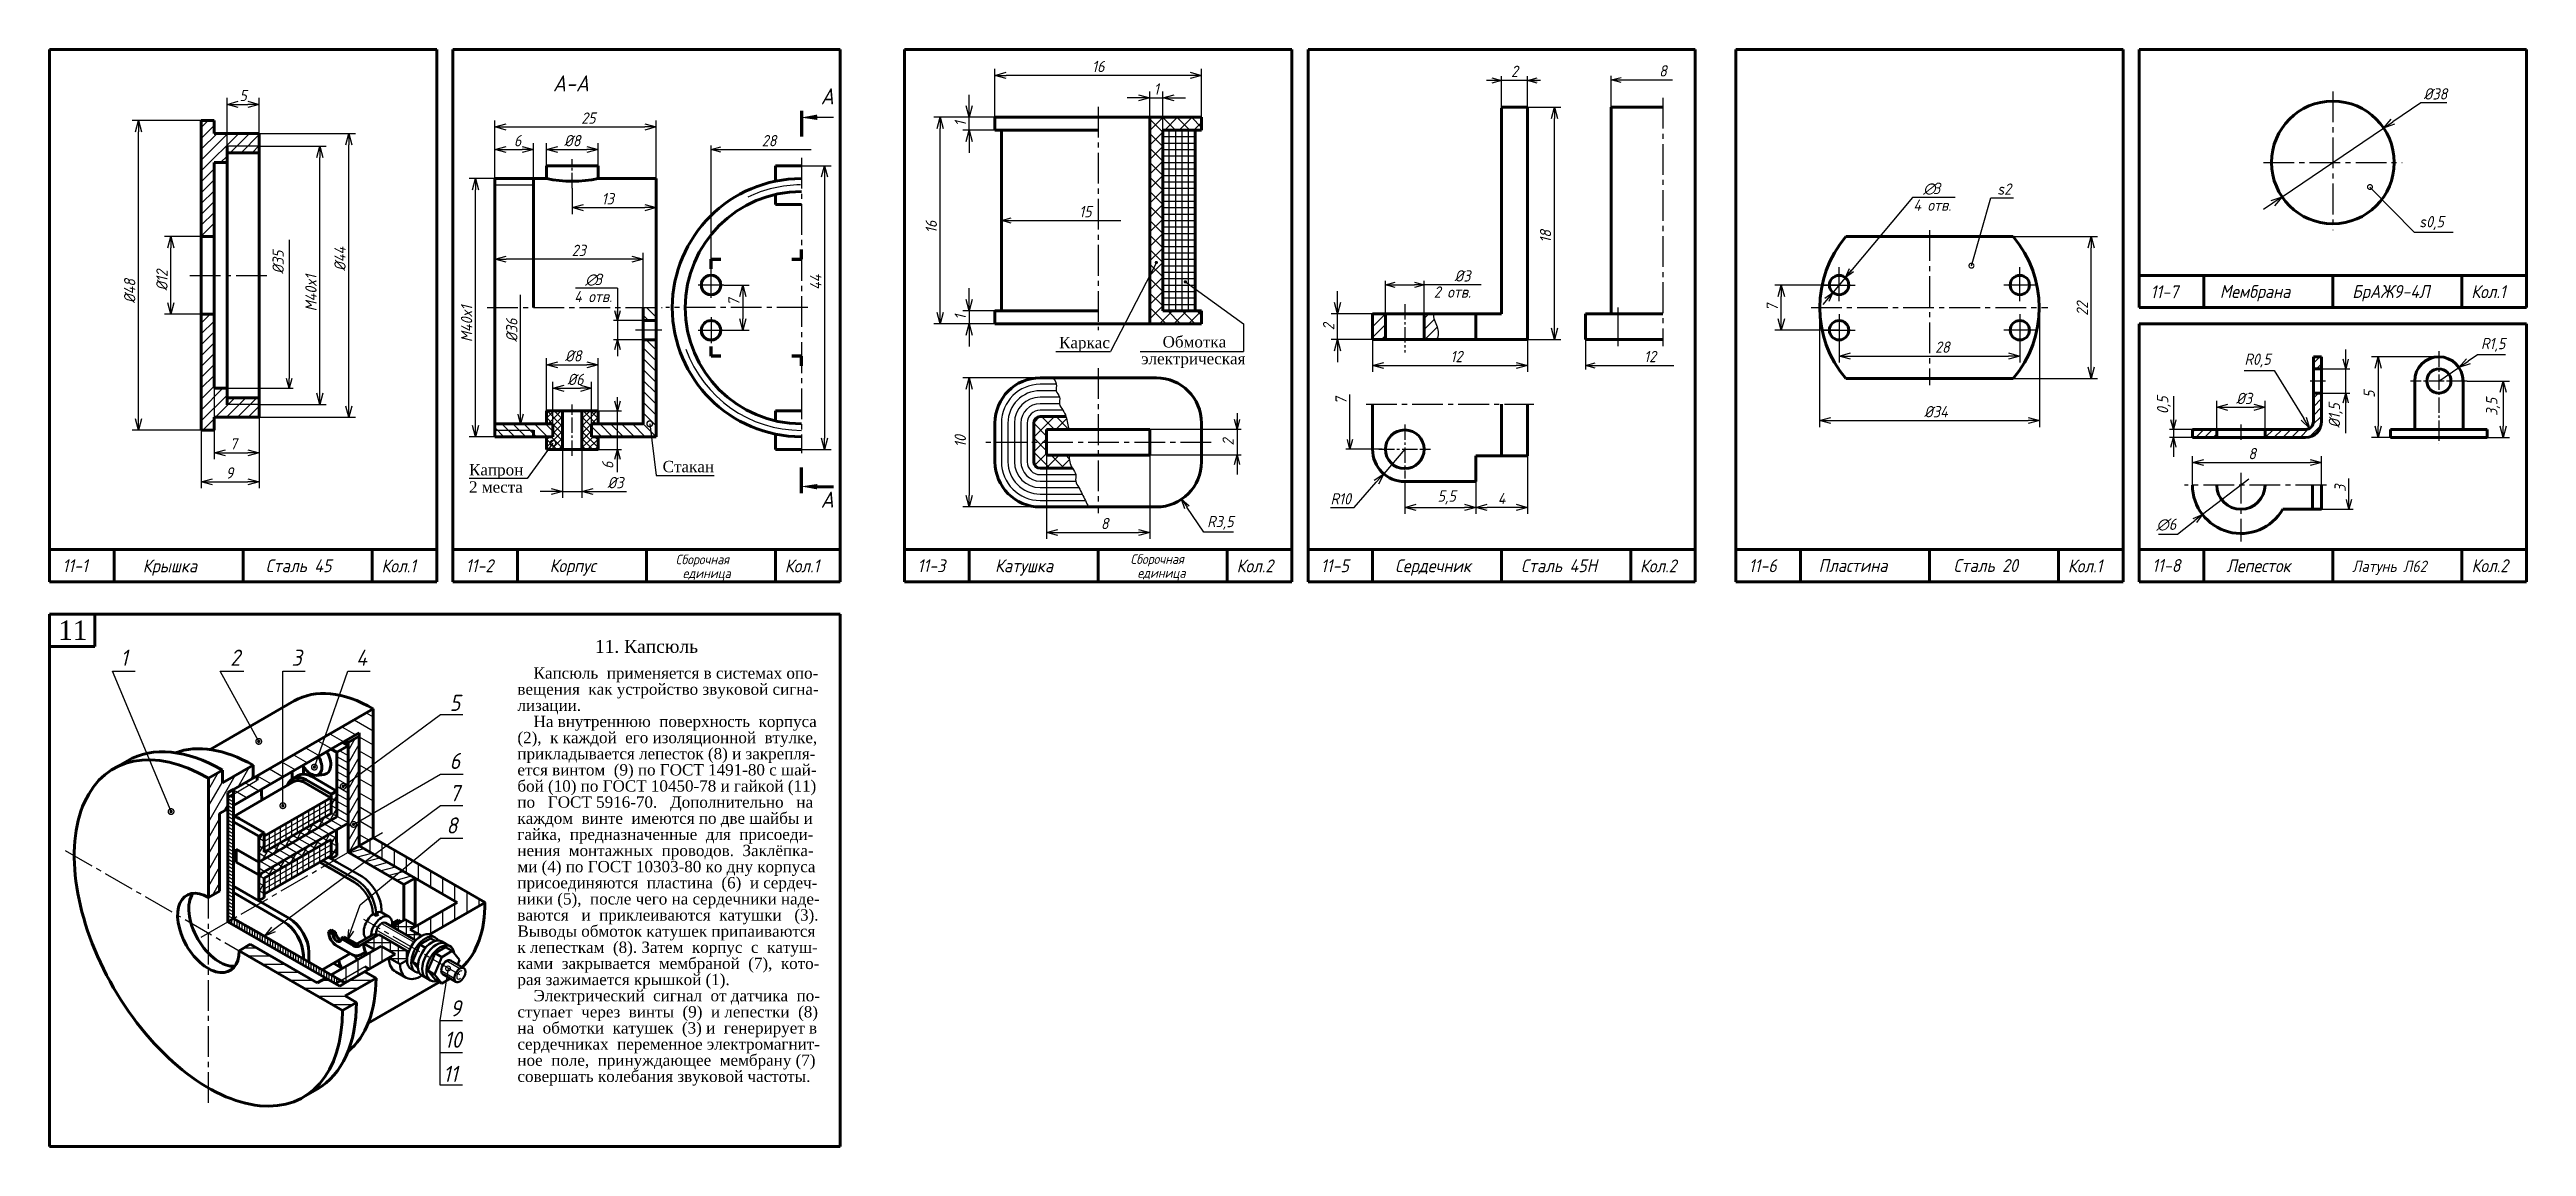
# Model space of a CAD drawing. Header units: millimetres. Extents: x -269 to 499, y 126 to 466.
import ezdxf

# ---------------------------------------------------------------- set-up
doc = ezdxf.new("R2010")
doc.units = ezdxf.units.MM
doc.header["$LTSCALE"] = 0.5
doc.linetypes.add('CENTER2', pattern=[28.575, 19.05, -3.175, 3.175, -3.175])
doc.linetypes.add('осевая2', pattern=[28.575, 19.05, -3.175, 3.175, -3.175])
doc.layers.get('0').update_dxf_attribs({"lineweight": 60})
doc.layers.get('Defpoints').update_dxf_attribs({"color": 5})
doc.styles.get("Standard").update_dxf_attribs({"font": 'isocpeui.ttf', "width": 0.9})
doc.styles.add('стиль1', font='TIMES.TTF')
doc.dimstyles.new('Standart 0.25', dxfattribs={"dimtxt": 3.5, "dimasz": 3.5, "dimexe": 2, "dimexo": 0, "dimgap": 1, "dimtad": 1, "dimtoh": 1, "dimdec": 0, "dimlfac": 0.25, "dimtxsty": 'Standard', "dimblk": 'OPEN30', "dimcen": 2.5, "dimadec": 0, "dimazin": 0, "dimtfac": 1, "dimtdec": 0, "dimtmove": 0, "dimatfit": 3, "dimldrblk": 'DOTSMALL', "dimfxl": 0, "dimarcsym": 0})
doc.dimstyles.new('Standart 1', dxfattribs={"dimtxt": 3.5, "dimasz": 3.5, "dimexe": 2, "dimexo": 0, "dimgap": 1, "dimtad": 1, "dimtoh": 1, "dimdec": 0, "dimtxsty": 'Standard', "dimblk": 'OPEN30', "dimcen": 2.5, "dimadec": 0, "dimazin": 0, "dimtfac": 1, "dimtdec": 0, "dimtmove": 0, "dimatfit": 3, "dimldrblk": 'DOTSMALL', "dimfxl": 0, "dimarcsym": 0})

msp = doc.modelspace()

# ---------------------------------------------------------------- texts
at = {"color": 7, "lineweight": -3, "width": 0.9}
for s, height, p in [('А-А', 5, (-113, 453)), ('А', 5, (-30, 449)), ('∅', 3.5, (311.65, 421.2)), ('3', 3.5, (314.73, 421.2)), ('s2', 3.5, (334.6, 421)), ('4 отв.', 3.5, (308.6, 416.02)), ('s0,5', 3.5, (465.35, 410.89)), ('∅', 3.5, (-103, 393)), ('3', 3.5, (-100, 393)), ('2 отв.', 3.5, (160, 389.09)), ('4 отв.', 3.5, (-106.4, 387.7))]:
    msp.add_text(s, height=height, dxfattribs=at).set_placement(p)
at = {"color": 7, "width": 0.9}
for s, height, p in [('11-7', 4, (382.1, 388.9)), ('Мембрана', 4, (403.6, 389)), ('БрАЖ9-4Л ', 4, (444.6, 389)), ('Кол.1', 4, (481.5, 388.95)), ('А', 5, (-30, 324)), ('11-1', 4, (-265, 304)), ('Крышка', 4, (-240.11, 303.95)), ('Сталь 45', 4, (-202, 304)), ('Кол.1', 4, (-166.11, 303.95)), ('11-2', 4, (-140, 304)), ('Корпус', 4, (-114, 304)), ('Сборочная', 3, (-74.95, 306.46)), ('Кол.1', 4, (-41.11, 303.95)), ('11-3', 4, (0, 304)), ('Катушка', 4, (24, 304)), ('Сборочная', 3, (65.99, 306.56)), ('Кол.2', 4, (98.89, 303.95)), ('11-5', 4, (125, 304)), ('Сердечник', 4, (148, 304)), ('Сталь 45Н', 4, (187, 304)), ('Кол.2', 4, (223.89, 303.95)), ('11-6', 4, (257.6, 304)), ('Пластина', 4, (279.24, 304.07)), ('Сталь 20 ', 4, (321.06, 304.07)), ('Кол.1', 4, (356.5, 303.95)), ('11-8', 4, (382.6, 304.07)), ('Лепесток', 4, (405.6, 304)), ('Латунь Л62', 3.5, (444.6, 304.07)), ('Кол.2', 4, (481.6, 304)), ('единица', 3, (-72.78, 302.16)), ('единица', 3, (68.15, 302.26))]:
    msp.add_text(s, height=height, dxfattribs=at).set_placement(p)
at = {"color": 7, "lineweight": -3, "style": 'стиль1'}
for s, p in [('Каркас', (43.84, 373.43)), ('Обмотка', (75.94, 373.66)), ('электрическая', (69.32, 368.43)), ('Стакан', (-79, 335)), ('Капрон', (-139, 334)), ('2 места', (-139, 328.66))]:
    msp.add_text(s, height=3.5, dxfattribs=at).set_placement(p)
at = {"color": 7, "lineweight": -3, "width": 0.9}
msp.add_text('6', height=3.5, rotation=90, dxfattribs=at).set_placement((-94.27, 336))
at = {"color": 7, "lineweight": 60, "style": 'стиль1'}
msp.add_text('11', height=6, dxfattribs=at).set_placement((-266.3, 283.03))
at = {"color": 7, "lineweight": -3, "ltscale": 0.3, "width": 0.9}
for s, p in [('1', (-247, 275)), ('2', (-213, 275)), ('3', (-194, 275)), ('4', (-174, 275)), ('5', (-145, 261)), ('6', (-145, 243)), ('7', (-145, 233)), ('8', (-146, 223)), ('9', (-144.79, 166.33)), ('10', (-146.61, 156.59)), ('11', (-147, 146))]:
    msp.add_text(s, height=5, dxfattribs=at).set_placement(p)
at = {"color": 7, "style": 'стиль1'}
for s, height, p in [('11. Капсюль', 4, (-100, 279)), ('вещения  как устройство звуковой сигна-', 3.5, (-124, 266)), ('Капсюль  применяется в системах опо-', 3.5, (-119, 271)), ('лизации.', 3.5, (-124, 261)), ('(2),  к каждой  его изоляционной  втулке,', 3.5, (-124, 251)), ('На внутреннюю  поверхность  корпуса', 3.5, (-119, 256)), ('прикладывается лепесток (8) и закрепля-', 3.5, (-124, 246)), ('ется винтом  (9) по ГОСТ 1491-80 с шай-', 3.5, (-124, 241)), ('бой (10) по ГОСТ 10450-78 и гайкой (11)', 3.5, (-124, 236)), ('по   ГОСТ 5916-70.   Дополнительно   на', 3.5, (-124, 231)), ('каждом  винте  имеются по две шайбы и', 3.5, (-124, 226)), ('гайка,  предназначенные  для  присоеди-', 3.5, (-124, 221)), ('нения  монтажных  проводов.  Заклёпка-', 3.5, (-124, 216)), ('присоединяются  пластина  (6)  и сердеч-', 3.5, (-124, 206)), ('ми (4) по ГОСТ 10303-80 ко дну корпуса', 3.5, (-124, 211)), ('ники (5),  после чего на сердечники наде-', 3.5, (-124, 201)), ('ваются   и  приклеиваются  катушки   (3).', 3.5, (-124, 196)), ('Выводы обмоток катушек припаиваются', 3.5, (-124, 191)), ('к лепесткам  (8). Затем  корпус  с  катуш-', 3.5, (-124, 186)), ('ками  закрывается  мембраной  (7),  кото-', 3.5, (-124, 181)), ('рая зажимается крышкой (1).', 3.5, (-124, 176)), ('ступает  через  винты  (9)  и лепестки  (8)', 3.5, (-124, 166)), ('Электрический  сигнал  от датчика  по-', 3.5, (-119, 171)), ('на  обмотки  катушек  (3) и  генерирует в', 3.5, (-124, 161)), ('ное  поле,  принуждающее  мембрану (7)', 3.5, (-124, 151)), ('сердечниках  переменное электромагнит-', 3.5, (-124, 156)), ('совершать колебания звуковой частоты.', 3.5, (-124, 146))]:
    msp.add_text(s, height=height, dxfattribs=at).set_placement(p)
at = {"color": 7, "lineweight": -3, "char_height": 3.5, "attachment_point": 5}
for s, insert in [('\\A1;2', (185, 459.24)), ('8', (231, 459.38)), ('28', (-46, 437.75)), ('15', (52, 415.75)), ('R3,5', (93.85, 319.29)), ('∅6', (387.01, 318.73))]:
    msp.add_mtext(s, dxfattribs=dict(at, insert=insert))
at = {"color": 7, "lineweight": -3, "char_height": 3.5, "attachment_point": 5, "rotation": 90}
for s, insert in [('\\A1;%%C35', (-198.15, 400.08)), ('%%c36', (-125.75, 379)), ('7', (131.25, 357.09)), ('0,5', (386.25, 355.76)), ('%%c1,5', (439.49, 352.54)), ('2', (96.25, 344.33)), ('3', (440.85, 330))]:
    msp.add_mtext(s, dxfattribs=dict(at, insert=insert))
at = {"color": 7, "char_height": 3.5, "attachment_point": 5}
for s, insert in [('%%C3', (168.88, 395.83)), ('12', (227, 370.84))]:
    msp.add_mtext(s, dxfattribs=dict(at, insert=insert))

# ---------------------------------------------------------------- blocks, each defined once
blk = doc.blocks.new('_DotSmall')
at = {"color": 0, "linetype": 'ByBlock', "const_width": 0.5}
blk.add_lwpolyline([(-0.0625, 0, 1), (0.0625, 0, 1)], format="xyb", close=True, dxfattribs=at)
blk = doc.blocks.new('_Open30')
at = {"color": 0, "linetype": 'ByBlock', "lineweight": -2}
for p, q in [((-1, 0.27), (0, 0)), ((0, 0), (-1, -0.27)), ((0, 0), (-1, 0))]:
    blk.add_line(p, q, dxfattribs=at)
blk = doc.blocks.new('*D60')
at = {"color": 0, "lineweight": -2}
for p, q in [((-222, 348), (-222, 330)), ((-204, 341), (-204, 330)), ((-218.5, 332), (-207.5, 332))]:
    blk.add_line(p, q, dxfattribs=at)
at = {"layer": 'Defpoints', "color": 0}
for p in [(-222, 348), (-204, 341), (-204, 332)]:
    blk.add_point(p, dxfattribs=at)
at = {"color": 0, "lineweight": -2, "xscale": 3.5, "yscale": 3.5, "zscale": 3.5, "rotation": 180}
blk.add_blockref('_Open30', (-222, 332), dxfattribs=at)
at = {"color": 0, "lineweight": -2, "xscale": 3.5, "yscale": 3.5, "zscale": 3.5}
blk.add_blockref('_Open30', (-204, 332), dxfattribs=at)
at = {"color": 0, "lineweight": -3, "insert": (-213.22, 334.75), "char_height": 3.5, "attachment_point": 5}
blk.add_mtext('9', dxfattribs=at)
blk = doc.blocks.new('*D61')
at = {"color": 0, "lineweight": -2}
for p, q in [((-221.23, 444), (-243.41, 444)), ((-241.41, 351.5), (-241.41, 440.5)), ((-222, 348), (-243.41, 348))]:
    blk.add_line(p, q, dxfattribs=at)
at = {"layer": 'Defpoints', "color": 0}
for p in [(-241.41, 444), (-221.23, 444), (-222, 348)]:
    blk.add_point(p, dxfattribs=at)
at = {"color": 0, "lineweight": -2, "xscale": 3.5, "yscale": 3.5, "zscale": 3.5}
for p, rotation in [((-241.41, 444), 90), ((-241.41, 348), 270)]:
    blk.add_blockref('_Open30', p, dxfattribs=dict(at, rotation=rotation))
at = {"color": 0, "lineweight": -3, "insert": (-244.16, 391.12), "char_height": 3.5, "attachment_point": 5, "rotation": 90}
blk.add_mtext('%%C48', dxfattribs=at)
blk = doc.blocks.new('*D62')
at = {"color": 0, "lineweight": -2}
for p, q in [((-204, 440), (-174.23, 440)), ((-176.23, 355.5), (-176.23, 436.5)), ((-204, 352), (-174.23, 352))]:
    blk.add_line(p, q, dxfattribs=at)
at = {"layer": 'Defpoints', "color": 0}
for p in [(-204, 440), (-176.23, 440), (-204, 352)]:
    blk.add_point(p, dxfattribs=at)
at = {"color": 0, "lineweight": -2, "xscale": 3.5, "yscale": 3.5, "zscale": 3.5}
for p, rotation in [((-176.23, 440), 90), ((-176.23, 352), 270)]:
    blk.add_blockref('_Open30', p, dxfattribs=dict(at, rotation=rotation))
at = {"color": 0, "lineweight": -3, "insert": (-178.98, 401.08), "char_height": 3.5, "attachment_point": 5, "rotation": 90}
blk.add_mtext('%%C44', dxfattribs=at)
blk = doc.blocks.new('*D63')
at = {"color": 0, "lineweight": -2}
for p, q in [((-222, 408), (-233.41, 408)), ((-231.41, 387.5), (-231.41, 404.5)), ((-222, 384), (-233.41, 384))]:
    blk.add_line(p, q, dxfattribs=at)
at = {"layer": 'Defpoints', "color": 0}
for p in [(-231.41, 408), (-222, 408), (-222, 384)]:
    blk.add_point(p, dxfattribs=at)
at = {"color": 0, "lineweight": -2, "xscale": 3.5, "yscale": 3.5, "zscale": 3.5}
for p, rotation in [((-231.41, 408), 90), ((-231.41, 384), 270)]:
    blk.add_blockref('_Open30', p, dxfattribs=dict(at, rotation=rotation))
at = {"color": 0, "lineweight": -3, "insert": (-234.16, 394.46), "char_height": 3.5, "attachment_point": 5, "rotation": 90}
blk.add_mtext('%%C12', dxfattribs=at)
blk = doc.blocks.new('*D64')
at = {"color": 0, "lineweight": -2}
for p, q in [((-204, 436), (-183.23, 436)), ((-185.23, 359.5), (-185.23, 432.5)), ((-204, 356), (-183.23, 356))]:
    blk.add_line(p, q, dxfattribs=at)
at = {"layer": 'Defpoints', "color": 0}
for p in [(-204, 436), (-185.23, 436), (-204, 356)]:
    blk.add_point(p, dxfattribs=at)
at = {"color": 0, "lineweight": -2, "xscale": 3.5, "yscale": 3.5, "zscale": 3.5}
for p, rotation in [((-185.23, 436), 90), ((-185.23, 356), 270)]:
    blk.add_blockref('_Open30', p, dxfattribs=dict(at, rotation=rotation))
at = {"color": 0, "lineweight": -3, "insert": (-187.98, 390.52), "char_height": 3.5, "attachment_point": 5, "rotation": 90}
blk.add_mtext('M40x1', dxfattribs=at)
blk = doc.blocks.new('*D65')
at = {"color": 0, "lineweight": -2}
for p, q in [((-218, 361), (-218, 339)), ((-204, 352), (-204, 339)), ((-214.5, 341), (-207.5, 341))]:
    blk.add_line(p, q, dxfattribs=at)
at = {"layer": 'Defpoints', "color": 0}
for p in [(-218, 361), (-204, 352), (-204, 341)]:
    blk.add_point(p, dxfattribs=at)
at = {"color": 0, "lineweight": -2, "xscale": 3.5, "yscale": 3.5, "zscale": 3.5, "rotation": 180}
blk.add_blockref('_Open30', (-218, 341), dxfattribs=at)
at = {"color": 0, "lineweight": -2, "xscale": 3.5, "yscale": 3.5, "zscale": 3.5}
blk.add_blockref('_Open30', (-204, 341), dxfattribs=at)
at = {"color": 0, "lineweight": -3, "insert": (-212, 343.77), "char_height": 3.5, "attachment_point": 5}
blk.add_mtext('7', dxfattribs=at)
blk = doc.blocks.new('*D66')
at = {"color": 0, "lineweight": -2}
for p, q in [((-60, 393), (-52.14, 393)), ((-54.14, 389.5), (-54.14, 382.5)), ((-60, 379), (-52.14, 379))]:
    blk.add_line(p, q, dxfattribs=at)
at = {"layer": 'Defpoints', "color": 0}
for p in [(-60, 393), (-60, 379), (-54.14, 379)]:
    blk.add_point(p, dxfattribs=at)
at = {"color": 0, "lineweight": -2, "xscale": 3.5, "yscale": 3.5, "zscale": 3.5}
for p, rotation in [((-54.14, 393), 90), ((-54.14, 379), 270)]:
    blk.add_blockref('_Open30', p, dxfattribs=dict(at, rotation=rotation))
at = {"color": 0, "lineweight": -3, "insert": (-56.91, 387.68), "char_height": 3.5, "attachment_point": 5, "rotation": 90}
blk.add_mtext('7', dxfattribs=at)
blk = doc.blocks.new('*D67')
at = {"color": 0, "lineweight": -2}
for p, q in [((-36, 430), (-26.81, 430)), ((-28.81, 426.5), (-28.81, 345.5)), ((-36, 342), (-26.81, 342))]:
    blk.add_line(p, q, dxfattribs=at)
at = {"layer": 'Defpoints', "color": 0}
for p in [(-36, 430), (-36, 342), (-28.81, 342)]:
    blk.add_point(p, dxfattribs=at)
at = {"color": 0, "lineweight": -2, "xscale": 3.5, "yscale": 3.5, "zscale": 3.5}
for p, rotation in [((-28.81, 430), 90), ((-28.81, 342), 270)]:
    blk.add_blockref('_Open30', p, dxfattribs=dict(at, rotation=rotation))
at = {"color": 0, "lineweight": -3, "insert": (-31.56, 393.86), "char_height": 3.5, "attachment_point": 5, "rotation": 90}
blk.add_mtext('44', dxfattribs=at)
blk = doc.blocks.new('*D68')
at = {"color": 0, "lineweight": -2}
for p, q in [((-131, 426), (-131, 437)), ((-127.5, 435), (-122.5, 435)), ((-119, 426), (-119, 437))]:
    blk.add_line(p, q, dxfattribs=at)
at = {"layer": 'Defpoints', "color": 0}
for p in [(-119, 435), (-131, 426), (-119, 426)]:
    blk.add_point(p, dxfattribs=at)
at = {"color": 0, "lineweight": -2, "xscale": 3.5, "yscale": 3.5, "zscale": 3.5, "rotation": 180}
blk.add_blockref('_Open30', (-131, 435), dxfattribs=at)
at = {"color": 0, "lineweight": -2, "xscale": 3.5, "yscale": 3.5, "zscale": 3.5}
blk.add_blockref('_Open30', (-119, 435), dxfattribs=at)
at = {"color": 0, "lineweight": -3, "insert": (-123.94, 437.75), "char_height": 3.5, "attachment_point": 5}
blk.add_mtext('6', dxfattribs=at)
blk = doc.blocks.new('*D69')
at = {"color": 0, "lineweight": -2}
for p, q in [((-131, 426), (-139, 426)), ((-137, 349.5), (-137, 422.5)), ((-131, 346), (-139, 346))]:
    blk.add_line(p, q, dxfattribs=at)
at = {"layer": 'Defpoints', "color": 0}
for p in [(-137, 426), (-131, 426), (-131, 346)]:
    blk.add_point(p, dxfattribs=at)
at = {"color": 0, "lineweight": -2, "xscale": 3.5, "yscale": 3.5, "zscale": 3.5}
for p, rotation in [((-137, 426), 90), ((-137, 346), 270)]:
    blk.add_blockref('_Open30', p, dxfattribs=dict(at, rotation=rotation))
at = {"color": 0, "lineweight": -3, "insert": (-139.75, 381), "char_height": 3.5, "attachment_point": 5, "rotation": 90}
blk.add_mtext('M40x1', dxfattribs=at)
blk = doc.blocks.new('*D70')
at = {"color": 0, "lineweight": -2}
for p, q in [((-115, 430), (-115, 437)), ((-111.5, 435), (-102.5, 435)), ((-99, 430), (-99, 437))]:
    blk.add_line(p, q, dxfattribs=at)
at = {"layer": 'Defpoints', "color": 0}
for p in [(-115, 430), (-99, 435), (-99, 430)]:
    blk.add_point(p, dxfattribs=at)
at = {"color": 0, "lineweight": -2, "xscale": 3.5, "yscale": 3.5, "zscale": 3.5, "rotation": 180}
blk.add_blockref('_Open30', (-115, 435), dxfattribs=at)
at = {"color": 0, "lineweight": -2, "xscale": 3.5, "yscale": 3.5, "zscale": 3.5}
blk.add_blockref('_Open30', (-99, 435), dxfattribs=at)
at = {"color": 0, "lineweight": -3, "insert": (-107, 437.75), "char_height": 3.5, "attachment_point": 5}
blk.add_mtext('%%c8', dxfattribs=at)
blk = doc.blocks.new('*D71')
at = {"color": 0, "lineweight": -2}
for p, q in [((-110, 342), (-110, 327)), ((-104, 342), (-104, 327)), ((-113.5, 329), (-117, 329)), ((-110, 329), (-104, 329)), ((-100.5, 329), (-90.25, 329))]:
    blk.add_line(p, q, dxfattribs=at)
at = {"layer": 'Defpoints', "color": 0}
for p in [(-110, 342), (-104, 342), (-104, 329)]:
    blk.add_point(p, dxfattribs=at)
at = {"color": 0, "lineweight": -2, "xscale": 3.5, "yscale": 3.5, "zscale": 3.5}
blk.add_blockref('_Open30', (-110, 329), dxfattribs=at)
at = {"color": 0, "lineweight": -2, "xscale": 3.5, "yscale": 3.5, "zscale": 3.5, "rotation": 180}
blk.add_blockref('_Open30', (-104, 329), dxfattribs=at)
at = {"color": 0, "lineweight": -3, "insert": (-93.62, 331.75), "char_height": 3.5, "attachment_point": 5}
blk.add_mtext('%%c3', dxfattribs=at)
blk = doc.blocks.new('*D72')
at = {"color": 0, "lineweight": -2}
for p, q in [((-131, 426), (-131, 444)), ((-127.5, 442), (-84.5, 442)), ((-81, 426), (-81, 444))]:
    blk.add_line(p, q, dxfattribs=at)
at = {"layer": 'Defpoints', "color": 0}
for p in [(-81, 442), (-131, 426), (-81, 426)]:
    blk.add_point(p, dxfattribs=at)
at = {"color": 0, "lineweight": -2, "xscale": 3.5, "yscale": 3.5, "zscale": 3.5, "rotation": 180}
blk.add_blockref('_Open30', (-131, 442), dxfattribs=at)
at = {"color": 0, "lineweight": -2, "xscale": 3.5, "yscale": 3.5, "zscale": 3.5}
blk.add_blockref('_Open30', (-81, 442), dxfattribs=at)
at = {"color": 0, "lineweight": -3, "insert": (-102, 444.75), "char_height": 3.5, "attachment_point": 5}
blk.add_mtext('25', dxfattribs=at)
blk = doc.blocks.new('*D73')
at = {"color": 0, "lineweight": -2}
for p, q in [((-107, 423), (-107, 415)), ((-81, 423), (-81, 415)), ((-103.5, 417), (-84.5, 417))]:
    blk.add_line(p, q, dxfattribs=at)
at = {"layer": 'Defpoints', "color": 0}
for p in [(-107, 423), (-81, 423), (-81, 417)]:
    blk.add_point(p, dxfattribs=at)
at = {"color": 0, "lineweight": -2, "xscale": 3.5, "yscale": 3.5, "zscale": 3.5, "rotation": 180}
blk.add_blockref('_Open30', (-107, 417), dxfattribs=at)
at = {"color": 0, "lineweight": -2, "xscale": 3.5, "yscale": 3.5, "zscale": 3.5}
blk.add_blockref('_Open30', (-81, 417), dxfattribs=at)
at = {"color": 0, "lineweight": -3, "insert": (-96, 419.75), "char_height": 3.5, "attachment_point": 5}
blk.add_mtext('13', dxfattribs=at)
blk = doc.blocks.new('*D74')
at = {"color": 0, "lineweight": -2}
for p, q in [((-131, 386), (-131, 403)), ((-88.5, 401), (-127.5, 401)), ((-85, 386), (-85, 403))]:
    blk.add_line(p, q, dxfattribs=at)
at = {"layer": 'Defpoints', "color": 0}
for p in [(-131, 401), (-131, 386), (-85, 386)]:
    blk.add_point(p, dxfattribs=at)
at = {"color": 0, "lineweight": -2, "xscale": 3.5, "yscale": 3.5, "zscale": 3.5, "rotation": 180}
blk.add_blockref('_Open30', (-131, 401), dxfattribs=at)
at = {"color": 0, "lineweight": -2, "xscale": 3.5, "yscale": 3.5, "zscale": 3.5}
blk.add_blockref('_Open30', (-85, 401), dxfattribs=at)
at = {"color": 0, "lineweight": -3, "insert": (-105, 403.75), "char_height": 3.5, "attachment_point": 5}
blk.add_mtext('23', dxfattribs=at)
blk = doc.blocks.new('*D75')
at = {"color": 0, "lineweight": -2}
for p, q in [((-115, 354), (-115, 370.29)), ((-99, 354), (-99, 370.29)), ((-111.5, 368.29), (-102.5, 368.29))]:
    blk.add_line(p, q, dxfattribs=at)
at = {"layer": 'Defpoints', "color": 0}
for p in [(-99, 368.29), (-115, 354), (-99, 354)]:
    blk.add_point(p, dxfattribs=at)
at = {"color": 0, "lineweight": -2, "xscale": 3.5, "yscale": 3.5, "zscale": 3.5, "rotation": 180}
blk.add_blockref('_Open30', (-115, 368.29), dxfattribs=at)
at = {"color": 0, "lineweight": -2, "xscale": 3.5, "yscale": 3.5, "zscale": 3.5}
blk.add_blockref('_Open30', (-99, 368.29), dxfattribs=at)
at = {"color": 0, "lineweight": -3, "insert": (-106.7, 371.04), "char_height": 3.5, "attachment_point": 5}
blk.add_mtext('%%c8', dxfattribs=at)
blk = doc.blocks.new('*D76')
at = {"color": 0, "lineweight": -2}
for p, q in [((-113, 350), (-113, 363)), ((-109.5, 361), (-104.5, 361)), ((-101, 350), (-101, 363))]:
    blk.add_line(p, q, dxfattribs=at)
at = {"layer": 'Defpoints', "color": 0}
for p in [(-101, 361), (-113, 350), (-101, 350)]:
    blk.add_point(p, dxfattribs=at)
at = {"color": 0, "lineweight": -2, "xscale": 3.5, "yscale": 3.5, "zscale": 3.5, "rotation": 180}
blk.add_blockref('_Open30', (-113, 361), dxfattribs=at)
at = {"color": 0, "lineweight": -2, "xscale": 3.5, "yscale": 3.5, "zscale": 3.5}
blk.add_blockref('_Open30', (-101, 361), dxfattribs=at)
at = {"color": 0, "lineweight": -3, "insert": (-106, 363.75), "char_height": 3.5, "attachment_point": 5}
blk.add_mtext('%%c6', dxfattribs=at)
blk = doc.blocks.new('*D77')
at = {"color": 0, "lineweight": -2}
for p, q in [((-214, 436), (-214, 451)), ((-210.5, 449), (-207.5, 449)), ((-204, 440), (-204, 451))]:
    blk.add_line(p, q, dxfattribs=at)
at = {"layer": 'Defpoints', "color": 0}
for p in [(-204, 449), (-204, 440), (-214, 436)]:
    blk.add_point(p, dxfattribs=at)
at = {"color": 0, "lineweight": -2, "xscale": 3.5, "yscale": 3.5, "zscale": 3.5, "rotation": 180}
blk.add_blockref('_Open30', (-214, 449), dxfattribs=at)
at = {"color": 0, "lineweight": -2, "xscale": 3.5, "yscale": 3.5, "zscale": 3.5}
blk.add_blockref('_Open30', (-204, 449), dxfattribs=at)
at = {"color": 0, "lineweight": -3, "insert": (-209, 451.75), "char_height": 3.5, "attachment_point": 5}
blk.add_mtext('5', dxfattribs=at)
blk = doc.blocks.new('*D78')
at = {"color": 0, "lineweight": -2}
for p, q in [((465.88, 449.5), (457.22, 443.63)), ((473.92, 449.5), (465.88, 449.5)), ((422.88, 420.34), (454.33, 441.66)), ((419.98, 418.37), (417.08, 416.41))]:
    blk.add_line(p, q, dxfattribs=at)
at = {"layer": 'Defpoints', "color": 0}
for p in [(454.33, 441.66), (422.88, 420.34)]:
    blk.add_point(p, dxfattribs=at)
at = {"color": 0, "lineweight": -2, "xscale": 3.5, "yscale": 3.5, "zscale": 3.5}
for p, rotation in [((454.33, 441.66), 214.1462770754101), ((422.88, 420.34), 34.14627707541009)]:
    blk.add_blockref('_Open30', p, dxfattribs=dict(at, rotation=rotation))
at = {"color": 0, "lineweight": -3, "insert": (470.4, 452.25), "char_height": 3.5, "attachment_point": 5}
blk.add_mtext('%%C38', dxfattribs=at)
blk = doc.blocks.new('*D79')
at = {"color": 0, "lineweight": -2}
for p, q in [((285.6, 373.5), (285.6, 369)), ((289.1, 371), (338.1, 371)), ((341.6, 373.5), (341.6, 369))]:
    blk.add_line(p, q, dxfattribs=at)
at = {"layer": 'Defpoints', "color": 0}
for p in [(285.6, 373.5), (341.6, 373.5), (341.6, 371)]:
    blk.add_point(p, dxfattribs=at)
at = {"color": 0, "lineweight": -2, "xscale": 3.5, "yscale": 3.5, "zscale": 3.5, "rotation": 180}
blk.add_blockref('_Open30', (285.6, 371), dxfattribs=at)
at = {"color": 0, "lineweight": -2, "xscale": 3.5, "yscale": 3.5, "zscale": 3.5}
blk.add_blockref('_Open30', (341.6, 371), dxfattribs=at)
at = {"color": 0, "lineweight": -3, "insert": (317.6, 373.75), "char_height": 3.5, "attachment_point": 5}
blk.add_mtext('28', dxfattribs=at)
blk = doc.blocks.new('*D80')
at = {"color": 0, "lineweight": -2}
for p, q in [((285.6, 393), (265.68, 393)), ((267.68, 382.5), (267.68, 389.5)), ((285.6, 379), (265.68, 379))]:
    blk.add_line(p, q, dxfattribs=at)
at = {"layer": 'Defpoints', "color": 0}
for p in [(267.68, 393), (285.6, 393), (285.6, 379)]:
    blk.add_point(p, dxfattribs=at)
at = {"color": 0, "lineweight": -2, "xscale": 3.5, "yscale": 3.5, "zscale": 3.5}
for p, rotation in [((267.68, 393), 90), ((267.68, 379), 270)]:
    blk.add_blockref('_Open30', p, dxfattribs=dict(at, rotation=rotation))
at = {"color": 0, "lineweight": -3, "insert": (264.91, 386), "char_height": 3.5, "attachment_point": 5, "rotation": 90}
blk.add_mtext('7', dxfattribs=at)
blk = doc.blocks.new('*D81')
at = {"color": 0, "lineweight": -2}
for p, q in [((339.6, 408), (365.69, 408)), ((363.69, 367.5), (363.69, 404.5)), ((339.6, 364), (365.69, 364))]:
    blk.add_line(p, q, dxfattribs=at)
at = {"layer": 'Defpoints', "color": 0}
for p in [(339.6, 408), (363.69, 408), (339.6, 364)]:
    blk.add_point(p, dxfattribs=at)
at = {"color": 0, "lineweight": -2, "xscale": 3.5, "yscale": 3.5, "zscale": 3.5}
for p, rotation in [((363.69, 408), 90), ((363.69, 364), 270)]:
    blk.add_blockref('_Open30', p, dxfattribs=dict(at, rotation=rotation))
at = {"color": 0, "lineweight": -3, "insert": (360.94, 385.65), "char_height": 3.5, "attachment_point": 5, "rotation": 90}
blk.add_mtext('22', dxfattribs=at)
blk = doc.blocks.new('*D82')
at = {"color": 0, "lineweight": -2}
for p, q in [((279.54, 386), (279.54, 349)), ((347.66, 386), (347.66, 349)), ((283.04, 351), (344.16, 351))]:
    blk.add_line(p, q, dxfattribs=at)
at = {"layer": 'Defpoints', "color": 0}
for p in [(279.54, 386), (347.66, 386), (347.66, 351)]:
    blk.add_point(p, dxfattribs=at)
at = {"color": 0, "lineweight": -2, "xscale": 3.5, "yscale": 3.5, "zscale": 3.5, "rotation": 180}
blk.add_blockref('_Open30', (279.54, 351), dxfattribs=at)
at = {"color": 0, "lineweight": -2, "xscale": 3.5, "yscale": 3.5, "zscale": 3.5}
blk.add_blockref('_Open30', (347.66, 351), dxfattribs=at)
at = {"color": 0, "lineweight": -3, "insert": (315.6, 353.75), "char_height": 3.5, "attachment_point": 5}
blk.add_mtext('%%C34', dxfattribs=at)
blk = doc.blocks.new('*D83')
at = {"color": 0, "lineweight": -2}
for p, q in [((402.6, 348.25), (402.6, 357.1)), ((406.1, 355.1), (414.1, 355.1)), ((417.6, 348.25), (417.6, 357.1))]:
    blk.add_line(p, q, dxfattribs=at)
at = {"layer": 'Defpoints', "color": 0}
for p in [(417.6, 355.1), (402.6, 348.25), (417.6, 348.25)]:
    blk.add_point(p, dxfattribs=at)
at = {"color": 0, "lineweight": -2, "xscale": 3.5, "yscale": 3.5, "zscale": 3.5, "rotation": 180}
blk.add_blockref('_Open30', (402.6, 355.1), dxfattribs=at)
at = {"color": 0, "lineweight": -2, "xscale": 3.5, "yscale": 3.5, "zscale": 3.5}
blk.add_blockref('_Open30', (417.6, 355.1), dxfattribs=at)
at = {"color": 0, "lineweight": -3, "insert": (411.11, 357.85), "char_height": 3.5, "attachment_point": 5}
blk.add_mtext('%%c3', dxfattribs=at)
blk = doc.blocks.new('*D84')
at = {"color": 0, "lineweight": -2}
for p, q in [((411.15, 366.5), (420.4, 366.5)), ((420.4, 366.5), (429.58, 351.6))]:
    blk.add_line(p, q, dxfattribs=at)
at = {"layer": 'Defpoints', "color": 0}
for p in [(430.1, 350.75), (431.41, 348.62)]:
    blk.add_point(p, dxfattribs=at)
at = {"color": 0, "lineweight": -2, "xscale": 3.5, "yscale": 3.5, "zscale": 3.5, "rotation": 301.6283225219282}
blk.add_blockref('_Open30', (431.41, 348.62), dxfattribs=at)
at = {"color": 0, "lineweight": -3, "insert": (415.28, 369.6), "char_height": 3.5, "attachment_point": 5}
blk.add_mtext('R0,5', dxfattribs=at)
blk = doc.blocks.new('*D85')
at = {"color": 0, "lineweight": -2}
for p, q in [((483.48, 371.36), (480.58, 369.4)), ((492.08, 371.36), (483.48, 371.36)), ((471.46, 363.25), (477.68, 367.44))]:
    blk.add_line(p, q, dxfattribs=at)
at = {"layer": 'Defpoints', "color": 0}
for p in [(471.46, 363.25), (477.68, 367.44)]:
    blk.add_point(p, dxfattribs=at)
at = {"color": 0, "lineweight": -2, "xscale": 3.5, "yscale": 3.5, "zscale": 3.5, "rotation": 214.0073273432891}
blk.add_blockref('_Open30', (477.68, 367.44), dxfattribs=at)
at = {"color": 0, "lineweight": -3, "insert": (488.28, 374.46), "char_height": 3.5, "attachment_point": 5}
blk.add_mtext('R1,5', dxfattribs=at)
blk = doc.blocks.new('*D86')
at = {"color": 0, "lineweight": -2}
for p, q in [((395.1, 331), (395.1, 340)), ((398.6, 338), (431.6, 338)), ((435.1, 331), (435.1, 340))]:
    blk.add_line(p, q, dxfattribs=at)
at = {"layer": 'Defpoints', "color": 0}
for p in [(435.1, 338), (395.1, 331), (435.1, 331)]:
    blk.add_point(p, dxfattribs=at)
at = {"color": 0, "lineweight": -2, "xscale": 3.5, "yscale": 3.5, "zscale": 3.5, "rotation": 180}
blk.add_blockref('_Open30', (395.1, 338), dxfattribs=at)
at = {"color": 0, "lineweight": -2, "xscale": 3.5, "yscale": 3.5, "zscale": 3.5}
blk.add_blockref('_Open30', (435.1, 338), dxfattribs=at)
at = {"color": 0, "lineweight": -3, "insert": (413.6, 340.75), "char_height": 3.5, "attachment_point": 5}
blk.add_mtext('8', dxfattribs=at)
blk = doc.blocks.new('*D87')
at = {"color": 0, "lineweight": -2}
for p, q in [((471.46, 370.75), (450.62, 370.75)), ((452.62, 367.25), (452.62, 349.25)), ((456.46, 345.75), (450.62, 345.75))]:
    blk.add_line(p, q, dxfattribs=at)
at = {"layer": 'Defpoints', "color": 0}
for p in [(471.46, 370.75), (452.62, 345.75), (456.46, 345.75)]:
    blk.add_point(p, dxfattribs=at)
at = {"color": 0, "lineweight": -2, "xscale": 3.5, "yscale": 3.5, "zscale": 3.5}
for p, rotation in [((452.62, 370.75), 90), ((452.62, 345.75), 270)]:
    blk.add_blockref('_Open30', p, dxfattribs=dict(at, rotation=rotation))
at = {"color": 0, "lineweight": -3, "insert": (449.87, 359.15), "char_height": 3.5, "attachment_point": 5, "rotation": 90}
blk.add_mtext('5', dxfattribs=at)
blk = doc.blocks.new('*D46')
at = {"color": 0, "lineweight": -2}
for p, q in [((480.21, 363.25), (493.35, 363.25)), ((491.35, 359.75), (491.35, 349.25)), ((486.46, 345.75), (493.35, 345.75))]:
    blk.add_line(p, q, dxfattribs=at)
at = {"layer": 'Defpoints', "color": 0}
for p in [(480.21, 363.25), (486.46, 345.75), (491.35, 345.75)]:
    blk.add_point(p, dxfattribs=at)
at = {"color": 0, "lineweight": -2, "xscale": 3.5, "yscale": 3.5, "zscale": 3.5}
for p, rotation in [((491.35, 363.25), 90), ((491.35, 345.75), 270)]:
    blk.add_blockref('_Open30', p, dxfattribs=dict(at, rotation=rotation))
at = {"color": 0, "lineweight": -3, "insert": (488.25, 355.25), "char_height": 3.5, "attachment_point": 5, "rotation": 90}
blk.add_mtext('3,5', dxfattribs=at)
blk = doc.blocks.new('*D47')
at = {"color": 0, "lineweight": -2}
for p, q in [((40, 364.23), (14, 364.23)), ((16, 360.73), (16, 327.73)), ((38, 324.23), (14, 324.23))]:
    blk.add_line(p, q, dxfattribs=at)
at = {"layer": 'Defpoints', "color": 0}
for p in [(40, 364.23), (16, 324.23), (38, 324.23)]:
    blk.add_point(p, dxfattribs=at)
at = {"color": 0, "lineweight": -2, "xscale": 3.5, "yscale": 3.5, "zscale": 3.5}
for p, rotation in [((16, 364.23), 90), ((16, 324.23), 270)]:
    blk.add_blockref('_Open30', p, dxfattribs=dict(at, rotation=rotation))
at = {"color": 0, "lineweight": -3, "insert": (13.25, 344.62), "char_height": 3.5, "attachment_point": 5, "rotation": 90}
blk.add_mtext('10', dxfattribs=at)
blk = doc.blocks.new('*D48')
at = {"color": 0, "lineweight": -2}
for p, q in [((40, 340.23), (40, 314.33)), ((72, 340.23), (72, 314.33)), ((43.5, 316.33), (68.5, 316.33))]:
    blk.add_line(p, q, dxfattribs=at)
at = {"layer": 'Defpoints', "color": 0}
for p in [(40, 340.23), (72, 340.23), (72, 316.33)]:
    blk.add_point(p, dxfattribs=at)
at = {"color": 0, "lineweight": -2, "xscale": 3.5, "yscale": 3.5, "zscale": 3.5, "rotation": 180}
blk.add_blockref('_Open30', (40, 316.33), dxfattribs=at)
at = {"color": 0, "lineweight": -2, "xscale": 3.5, "yscale": 3.5, "zscale": 3.5}
blk.add_blockref('_Open30', (72, 316.33), dxfattribs=at)
at = {"color": 0, "lineweight": -3, "insert": (58, 319.08), "char_height": 3.5, "attachment_point": 5}
blk.add_mtext('8', dxfattribs=at)
blk = doc.blocks.new('*D49')
at = {"color": 0, "lineweight": -2}
for p, q in [((24, 445), (24, 460)), ((84.5, 458), (27.5, 458)), ((88, 445), (88, 460))]:
    blk.add_line(p, q, dxfattribs=at)
at = {"layer": 'Defpoints', "color": 0}
for p in [(24, 458), (24, 445), (88, 445)]:
    blk.add_point(p, dxfattribs=at)
at = {"color": 0, "lineweight": -2, "xscale": 3.5, "yscale": 3.5, "zscale": 3.5, "rotation": 180}
blk.add_blockref('_Open30', (24, 458), dxfattribs=at)
at = {"color": 0, "lineweight": -2, "xscale": 3.5, "yscale": 3.5, "zscale": 3.5}
blk.add_blockref('_Open30', (88, 458), dxfattribs=at)
at = {"color": 0, "lineweight": -3, "insert": (56, 460.75), "char_height": 3.5, "attachment_point": 5}
blk.add_mtext('16', dxfattribs=at)
blk = doc.blocks.new('*D50')
at = {"color": 0, "lineweight": -2}
for p, q in [((24, 445), (5, 445)), ((7, 384.5), (7, 441.5)), ((24, 381), (5, 381))]:
    blk.add_line(p, q, dxfattribs=at)
at = {"layer": 'Defpoints', "color": 0}
for p in [(7, 445), (24, 445), (24, 381)]:
    blk.add_point(p, dxfattribs=at)
at = {"color": 0, "lineweight": -2, "xscale": 3.5, "yscale": 3.5, "zscale": 3.5}
for p, rotation in [((7, 445), 90), ((7, 381), 270)]:
    blk.add_blockref('_Open30', p, dxfattribs=dict(at, rotation=rotation))
at = {"color": 0, "lineweight": -3, "insert": (4.25, 411), "char_height": 3.5, "attachment_point": 5, "rotation": 90}
blk.add_mtext('16', dxfattribs=at)
blk = doc.blocks.new('*D51')
at = {"color": 0, "lineweight": -2}
for p, q in [((16, 388.5), (16, 392)), ((24, 385), (14, 385)), ((16, 385), (16, 381)), ((24, 381), (14, 381)), ((16, 377.5), (16, 374))]:
    blk.add_line(p, q, dxfattribs=at)
at = {"layer": 'Defpoints', "color": 0}
for p in [(24, 385), (16, 381), (24, 381)]:
    blk.add_point(p, dxfattribs=at)
at = {"color": 0, "lineweight": -2, "xscale": 3.5, "yscale": 3.5, "zscale": 3.5}
for p, rotation in [((16, 385), 270), ((16, 381), 90)]:
    blk.add_blockref('_Open30', p, dxfattribs=dict(at, rotation=rotation))
at = {"color": 0, "lineweight": -3, "insert": (13.25, 383), "char_height": 3.5, "attachment_point": 5, "rotation": 90}
blk.add_mtext('1', dxfattribs=at)
blk = doc.blocks.new('*D52')
at = {"color": 0, "lineweight": -2}
for p, q in [((16, 448.5), (16, 452)), ((24, 445), (14, 445)), ((24, 441), (14, 441)), ((16, 441), (16, 445)), ((16, 437.5), (16, 434))]:
    blk.add_line(p, q, dxfattribs=at)
at = {"layer": 'Defpoints', "color": 0}
for p in [(16, 445), (24, 445), (24, 441)]:
    blk.add_point(p, dxfattribs=at)
at = {"color": 0, "lineweight": -2, "xscale": 3.5, "yscale": 3.5, "zscale": 3.5}
for p, rotation in [((16, 445), 270), ((16, 441), 90)]:
    blk.add_blockref('_Open30', p, dxfattribs=dict(at, rotation=rotation))
at = {"color": 0, "lineweight": -3, "insert": (13.25, 443), "char_height": 3.5, "attachment_point": 5, "rotation": 90}
blk.add_mtext('1', dxfattribs=at)
blk = doc.blocks.new('*D53')
at = {"color": 0, "lineweight": -2}
for p, q in [((72, 445), (72, 453)), ((76, 441), (76, 453)), ((68.5, 451), (65, 451)), ((72, 451), (76, 451)), ((79.5, 451), (83, 451))]:
    blk.add_line(p, q, dxfattribs=at)
at = {"layer": 'Defpoints', "color": 0}
for p in [(76, 451), (72, 445), (76, 441)]:
    blk.add_point(p, dxfattribs=at)
at = {"color": 0, "lineweight": -2, "xscale": 3.5, "yscale": 3.5, "zscale": 3.5}
blk.add_blockref('_Open30', (72, 451), dxfattribs=at)
at = {"color": 0, "lineweight": -2, "xscale": 3.5, "yscale": 3.5, "zscale": 3.5, "rotation": 180}
blk.add_blockref('_Open30', (76, 451), dxfattribs=at)
at = {"color": 0, "lineweight": -3, "insert": (74, 453.75), "char_height": 3.5, "attachment_point": 5}
blk.add_mtext('1', dxfattribs=at)
blk = doc.blocks.new('*D54')
at = {"color": 0, "lineweight": -2}
for p, q in [((189, 448.09), (199.36, 448.09)), ((197.36, 379.59), (197.36, 444.59)), ((189, 376.09), (199.36, 376.09))]:
    blk.add_line(p, q, dxfattribs=at)
at = {"layer": 'Defpoints', "color": 0}
for p in [(189, 448.09), (197.36, 448.09), (189, 376.09)]:
    blk.add_point(p, dxfattribs=at)
at = {"color": 0, "lineweight": -2, "xscale": 3.5, "yscale": 3.5, "zscale": 3.5}
for p, rotation in [((197.36, 448.09), 90), ((197.36, 376.09), 270)]:
    blk.add_blockref('_Open30', p, dxfattribs=dict(at, rotation=rotation))
at = {"color": 0, "lineweight": -3, "insert": (194.61, 408.07), "char_height": 3.5, "attachment_point": 5, "rotation": 90}
blk.add_mtext('18', dxfattribs=at)
blk = doc.blocks.new('*D55')
at = {"color": 0, "lineweight": -2}
for p, q in [((151, 332.09), (151, 322.09)), ((173, 332.09), (173, 322.09)), ((154.5, 324.09), (169.5, 324.09))]:
    blk.add_line(p, q, dxfattribs=at)
at = {"layer": 'Defpoints', "color": 0}
for p in [(151, 332.09), (173, 332.09), (173, 324.09)]:
    blk.add_point(p, dxfattribs=at)
at = {"color": 0, "lineweight": -2, "xscale": 3.5, "yscale": 3.5, "zscale": 3.5, "rotation": 180}
blk.add_blockref('_Open30', (151, 324.09), dxfattribs=at)
at = {"color": 0, "lineweight": -2, "xscale": 3.5, "yscale": 3.5, "zscale": 3.5}
blk.add_blockref('_Open30', (173, 324.09), dxfattribs=at)
at = {"color": 0, "lineweight": -3, "insert": (164, 327.19), "char_height": 3.5, "attachment_point": 5}
blk.add_mtext('5,5', dxfattribs=at)
blk = doc.blocks.new('*D56')
at = {"color": 0, "lineweight": -2}
for p, q in [((189, 340.09), (189, 322.09)), ((173, 332.09), (173, 322.09)), ((185.5, 324.09), (176.5, 324.09))]:
    blk.add_line(p, q, dxfattribs=at)
at = {"layer": 'Defpoints', "color": 0}
for p in [(189, 340.09), (173, 332.09), (173, 324.09)]:
    blk.add_point(p, dxfattribs=at)
at = {"color": 0, "lineweight": -2, "xscale": 3.5, "yscale": 3.5, "zscale": 3.5, "rotation": 180}
blk.add_blockref('_Open30', (173, 324.09), dxfattribs=at)
at = {"color": 0, "lineweight": -2, "xscale": 3.5, "yscale": 3.5, "zscale": 3.5}
blk.add_blockref('_Open30', (189, 324.09), dxfattribs=at)
at = {"color": 0, "lineweight": -3, "insert": (181, 326.84), "char_height": 3.5, "attachment_point": 5}
blk.add_mtext('4', dxfattribs=at)
blk = doc.blocks.new('*D57')
at = {"color": 0, "lineweight": -2}
for p, q in [((141, 376.09), (141, 366.09)), ((189, 376.09), (189, 366.09)), ((144.5, 368.09), (185.5, 368.09))]:
    blk.add_line(p, q, dxfattribs=at)
at = {"layer": 'Defpoints', "color": 0}
for p in [(141, 376.09), (189, 376.09), (189, 368.09)]:
    blk.add_point(p, dxfattribs=at)
at = {"color": 0, "lineweight": -2, "xscale": 3.5, "yscale": 3.5, "zscale": 3.5, "rotation": 180}
blk.add_blockref('_Open30', (141, 368.09), dxfattribs=at)
at = {"color": 0, "lineweight": -2, "xscale": 3.5, "yscale": 3.5, "zscale": 3.5}
blk.add_blockref('_Open30', (189, 368.09), dxfattribs=at)
at = {"color": 0, "lineweight": -3, "insert": (167, 370.84), "char_height": 3.5, "attachment_point": 5}
blk.add_mtext('12', dxfattribs=at)
blk = doc.blocks.new('*D58')
at = {"color": 0, "lineweight": -2}
for p, q in [((141, 384.09), (128.13, 384.09)), ((130.13, 387.59), (130.13, 391.09)), ((130.13, 376.09), (130.13, 384.09)), ((141, 376.09), (128.13, 376.09)), ((130.13, 372.59), (130.13, 369.09))]:
    blk.add_line(p, q, dxfattribs=at)
at = {"layer": 'Defpoints', "color": 0}
for p in [(130.13, 384.09), (141, 384.09), (141, 376.09)]:
    blk.add_point(p, dxfattribs=at)
at = {"color": 0, "lineweight": -2, "xscale": 3.5, "yscale": 3.5, "zscale": 3.5}
for p, rotation in [((130.13, 384.09), 270), ((130.13, 376.09), 90)]:
    blk.add_blockref('_Open30', p, dxfattribs=dict(at, rotation=rotation))
at = {"color": 0, "lineweight": -3, "insert": (127.38, 380.09), "char_height": 3.5, "attachment_point": 5, "rotation": 90}
blk.add_mtext('2', dxfattribs=at)
blk = doc.blocks.new('*D59')
at = {"color": 0, "lineweight": -2}
for p, q in [((151, 342.09), (144.46, 334.53)), ((135.34, 324), (142.16, 331.88)), ((127.98, 324), (135.34, 324))]:
    blk.add_line(p, q, dxfattribs=at)
at = {"layer": 'Defpoints', "color": 0}
for p in [(151, 342.09), (144.46, 334.53)]:
    blk.add_point(p, dxfattribs=at)
at = {"color": 0, "lineweight": -2, "xscale": 3.5, "yscale": 3.5, "zscale": 3.5, "rotation": 49.11922437698752}
blk.add_blockref('_Open30', (144.46, 334.53), dxfattribs=at)
at = {"color": 0, "lineweight": -3, "insert": (131.16, 326.75), "char_height": 3.5, "attachment_point": 5}
blk.add_mtext('R10', dxfattribs=at)

# ---------------------------------------------------------------- dimensions: what is measured, and where the dimension line sits
at = {"color": 7, "lineweight": -3}
for base, p1, p2, picture, middle in [((24, 458), (88, 445), (24, 445), '*D49', (56, 458)), ((76, 451), (72, 445), (76, 441), '*D53', (74, 451)), ((72, 316.33), (40, 340.23), (72, 340.23), '*D48', (58, 316.33))]:
    dim = msp.add_linear_dim(base=base, p1=p1, p2=p2, dimstyle='Standart 0.25', dxfattribs=at)
    dim.commit()
    dim.dimension.update_dxf_attribs({"geometry": picture, "text_midpoint": middle, "dimtype": 160})
for base, p1, p2, text, picture, middle in [((-204, 449), (-214, 436), (-204, 440), '5', '*D77', (-209, 449)), ((-81, 442), (-131, 426), (-81, 426), '25', '*D72', (-102, 442)), ((-119, 435), (-131, 426), (-119, 426), '6', '*D68', (-123.94, 435)), ((-99, 435), (-115, 430), (-99, 430), '%%c8', '*D70', (-107, 435)), ((-81, 417), (-107, 423), (-81, 423), '13', '*D73', (-96, 417)), ((-131, 401), (-85, 386), (-131, 386), '23', '*D74', (-105, 401)), ((347.66, 351), (279.54, 386), (347.66, 386), '%%C34', '*D82', (315.6, 351)), ((-99, 368.29), (-115, 354), (-99, 354), '%%c8', '*D75', (-106.7, 368.29)), ((189, 368.09), (141, 376.09), (189, 376.09), '12', '*D57', (167, 368.09)), ((341.6, 371), (285.6, 373.5), (341.6, 373.5), '28', '*D79', (317.6, 371)), ((-204, 341), (-218, 361), (-204, 352), '7', '*D65', (-212, 341)), ((-101, 361), (-113, 350), (-101, 350), '%%c6', '*D76', (-106, 361)), ((417.6, 355.1), (402.6, 348.25), (417.6, 348.25), '%%c3', '*D83', (411.11, 355.1)), ((-204, 332), (-222, 348), (-204, 341), '9', '*D60', (-213.22, 332)), ((-104, 329), (-110, 342), (-104, 342), '%%c3', '*D71', (-93.62, 329)), ((173, 324.09), (189, 340.09), (173, 332.09), '4', '*D56', (181, 324.09)), ((435.1, 338), (395.1, 331), (435.1, 331), '8', '*D86', (413.6, 338)), ((173, 324.09), (151, 332.09), (173, 332.09), '5,5', '*D55', (164, 324.09))]:
    dim = msp.add_linear_dim(base=base, p1=p1, p2=p2, text=text, dimstyle='Standart 1', dxfattribs=at)
    dim.commit()
    dim.dimension.update_dxf_attribs({"geometry": picture, "text_midpoint": middle, "dimtype": 160})
dim = msp.add_diameter_dim_2p(p1=(422.88, 420.34), p2=(454.33, 441.66), text='%%C38', dimstyle='Standart 1', dxfattribs=at)
dim.commit()
dim.dimension.update_dxf_attribs({"geometry": '*D78', "text_midpoint": (470.4, 449.5), "dimtype": 163})
for base, p1, p2, picture, middle in [((16, 445), (24, 441), (24, 445), '*D52', (16, 443)), ((7, 445), (24, 381), (24, 445), '*D50', (7, 411)), ((16, 381), (24, 385), (24, 381), '*D51', (16, 383))]:
    dim = msp.add_linear_dim(base=base, p1=p1, p2=p2, angle=90, dimstyle='Standart 0.25', dxfattribs=at)
    dim.commit()
    dim.dimension.update_dxf_attribs({"geometry": picture, "text_midpoint": middle, "dimtype": 160})
for base, p1, p2, angle, text, picture, middle in [((197.36, 448.09), (189, 376.09), (189, 448.09), 90, '18', '*D54', (197.36, 408.07)), ((-241.41, 444), (-222, 348), (-221.23, 444), 90, '%%C48', '*D61', (-241.41, 391.12)), ((-176.23, 440), (-204, 352), (-204, 440), 90, '%%C44', '*D62', (-176.23, 401.08)), ((-185.23, 436), (-204, 356), (-204, 436), 90, 'M40x1', '*D64', (-185.23, 390.52)), ((-28.81, 342), (-36, 430), (-36, 342), 90, '44', '*D67', (-28.81, 393.86)), ((-137, 426), (-131, 346), (-131, 426), 90, 'M40x1', '*D69', (-137, 381)), ((-231.41, 408), (-222, 384), (-222, 408), 90, '%%C12', '*D63', (-231.41, 394.46)), ((363.69, 408), (339.6, 364), (339.6, 408), 90, '22', '*D81', (363.69, 385.65)), ((-54.14, 379), (-60, 393), (-60, 379), 90, '7', '*D66', (-54.14, 387.68)), ((267.68, 393), (285.6, 379), (285.6, 393), 90, '7', '*D80', (267.68, 386)), ((130.13, 384.09), (141, 376.09), (141, 384.09), 90, '2', '*D58', (130.13, 380.09)), ((452.62, 345.75), (471.46, 370.75), (456.46, 345.75), 90, '5', '*D87', (452.62, 359.15)), ((16, 324.23), (40, 364.23), (38, 324.23), 270, '10', '*D47', (16, 344.62)), ((491.35, 345.75), (480.21, 363.25), (486.46, 345.75), 90, '3,5', '*D46', (491.35, 355.25))]:
    dim = msp.add_linear_dim(base=base, p1=p1, p2=p2, angle=angle, text=text, dimstyle='Standart 1', dxfattribs=at)
    dim.commit()
    dim.dimension.update_dxf_attribs({"geometry": picture, "text_midpoint": middle, "dimtype": 160})
dim = msp.add_radius_dim(center=(471.46, 363.25), mpoint=(477.68, 367.44), text='R1,5', dimstyle='Standart 1', dxfattribs=at)
dim.commit()
dim.dimension.update_dxf_attribs({"geometry": '*D85', "text_midpoint": (488.28, 374.46)})
dim = msp.add_radius_dim(center=(430.1, 350.75), mpoint=(431.41, 348.62), text='R0,5', dimstyle='Standart 1', dxfattribs=at)
dim.commit()
dim.dimension.update_dxf_attribs({"geometry": '*D84', "text_midpoint": (415.28, 366.5), "dimtype": 164})
dim = msp.add_radius_dim(center=(151, 342.09), mpoint=(144.46, 334.53), dimstyle='Standart 1', dxfattribs=at)
dim.commit()
dim.dimension.update_dxf_attribs({"geometry": '*D59', "text_midpoint": (131.16, 324), "dimtype": 164})

# ---------------------------------------------------------------- hatches: boundary and pattern name
at = {"lineweight": -3}
h = msp.add_hatch(dxfattribs=at)
h.set_pattern_fill('ANSI31', scale=0.75, style=0)
h.set_pattern_definition([(45, (-307, 276), (-1.683798, 1.683798), [])])
h.paths.add_polyline_path([(-204, 434), (-204, 436), (-214, 436), (-214, 434)], flags=17)
h.paths.add_polyline_path([(-214, 436), (-204, 436), (-204, 440), (-218, 440), (-218, 444), (-222, 444), (-222, 408), (-218, 408), (-218, 431), (-214, 431)])
h.paths.add_polyline_path([(-218, 384), (-222, 384), (-222, 348), (-218, 348), (-218, 352), (-204, 352), (-204, 356), (-214, 356), (-214, 361), (-218, 361)])
h.paths.add_polyline_path([(-204, 356), (-204, 358), (-214, 358), (-214, 356)], flags=17)
h = msp.add_hatch(dxfattribs=at)
h.set_pattern_fill('ANSI37', style=0)
h.set_pattern_definition([(45, (-34, 281), (-2.245064, 2.245064), []), (135, (-34, 281), (-2.245064, -2.245064), [])])
h.paths.add_polyline_path([(76, 441), (88, 441), (88, 445), (72, 445), (72, 396.11), (73.89, 399.78, -0.281133), (73.75, 400, -1), (74.25, 400, -0.561118), (73.89, 399.78), (72, 396.11), (72, 381), (88, 381), (88, 385), (76, 385)])
h = msp.add_hatch(dxfattribs=at)
h.set_pattern_fill('ANSI31', scale=0.75, angle=90, style=0)
h.set_pattern_definition([(135, (-299, 271), (-1.683798, -1.683798), [])])
h.paths.add_polyline_path([(-81, 382), (-81, 386), (-85, 386), (-85, 382)])
h.paths.add_polyline_path([(-81, 376), (-85, 376), (-85, 350), (-101, 350), (-101, 346), (-81, 346)])
h.paths.add_polyline_path([(-113, 346), (-113, 350), (-131, 350), (-131, 348), (-119, 348), (-119, 346)])
h.paths.add_polyline_path([(-119, 346), (-119, 348), (-131, 348), (-131, 346)], flags=17)
h = msp.add_hatch(dxfattribs=at)
h.set_pattern_fill('ANSI31', color=256, scale=0.75, style=0)
h.paths.add_polyline_path([(145, 384.09), (141.04, 384.09), (141, 384.04), (141, 376.09), (145, 376.09)])
h = msp.add_hatch(dxfattribs=at)
h.set_pattern_fill('ANSI31', color=256, scale=0.75, style=0)
edge = h.paths.add_edge_path()
edge.add_spline(control_points=[(161, 376.09), (161.5, 377.32), (161.44, 380.2), (159.57, 382.78), (160, 384.09)], knot_values=[0, 0, 0, 0, 4, 8.123106, 8.123106, 8.123106, 8.123106], degree=3, periodic=0)
edge.add_line((160, 384.09), (157, 384.09))
edge.add_line((157, 384.09), (157, 376.09))
edge.add_line((157, 376.09), (161, 376.09))
h = msp.add_hatch(dxfattribs=at)
h.set_pattern_fill('ANSI31', scale=0.6, style=0)
h.set_pattern_definition([(45, (223.6025, 281), (-1.347038, 1.347038), [])])
h.paths.add_polyline_path([(395.1, 348.25), (395.1, 345.75), (402.6, 345.75), (402.6, 348.25)])
h.paths.add_polyline_path([(430.1, 345.75, 0.414214), (435.1, 350.75), (435.1, 359.5), (432.6, 359.5), (432.6, 350.75, -0.414214), (430.1, 348.25), (417.6, 348.25), (417.6, 345.75)])
h.paths.add_polyline_path([(432.6, 367), (435.1, 367), (435.1, 370.75), (432.6, 370.75)])
h = msp.add_hatch(dxfattribs=at)
h.set_pattern_fill('ANSI37', scale=0.5, style=0)
h.set_pattern_definition([(45, (-299, 271), (-1.122532, 1.122532), []), (135, (-299, 271), (-1.122532, -1.122532), [])])
h.paths.add_polyline_path([(-110, 354), (-115, 354), (-115, 350), (-113, 350), (-113, 346), (-115, 346), (-115, 342), (-110, 342)])
h.paths.add_polyline_path([(-99, 354), (-104, 354), (-104, 342), (-99, 342), (-99, 346), (-101, 346), (-101, 350), (-99, 350)])
h = msp.add_hatch(dxfattribs=at)
h.set_pattern_fill('ANSI37', style=0)
edge = h.paths.add_edge_path()
edge.add_spline(control_points=[(47, 348.23), (46.39, 349.46), (46.41, 350.93), (46, 352.23)], knot_values=[12.944272, 12.944272, 12.944272, 12.944272, 17.067378, 17.067378, 17.067378, 17.067378], degree=3, periodic=0)
edge.add_line((46, 352.23), (38, 352.23))
edge.add_arc((38, 350.23), 2, 90, 180)
edge.add_line((36, 350.23), (36, 344.23))
edge.add_line((36, 344.23), (40, 344.23))
edge.add_line((40, 344.23), (40, 344.23))
edge.add_line((40, 344.23), (40, 348.23))
edge.add_line((40, 348.23), (47, 348.23))
edge = h.paths.add_edge_path()
edge.add_line((40, 344.23), (36, 344.23))
edge.add_line((36, 344.23), (36, 338.23))
edge.add_arc((38, 338.23), 2, 180, 270)
edge.add_line((38, 336.23), (48, 336.23))
edge.add_spline(control_points=[(48, 336.23), (47.27, 337.46), (46.89, 338.86), (47, 340.23)], knot_values=[0, 0, 0, 0, 4.123106, 4.123106, 4.123106, 4.123106], degree=3, periodic=0)
edge.add_line((47, 340.23), (40, 340.23))
edge.add_line((40, 340.23), (40, 344.23))
h = msp.add_hatch(dxfattribs=at)
h.set_pattern_fill('ANSI31', scale=30, angle=165, style=0)
h.set_pattern_definition([(150, (-3030.8713, 876.718), (1.875, 3.2475953), [])])
h.paths.add_polyline_path([(-173.02, 254.17), (-211.99, 231.67), (-211.99, 235.67), (-210.25, 236.67), (-205.92, 239.17), (-205.92, 240.17), (-168.69, 261.67), (-168.69, 221.67), (-173.02, 219.17)])
h.paths.add_polyline_path([(-211.99, 235.67), (-211.99, 236.67), (-205.92, 240.17), (-205.92, 239.17)], flags=16)
h = msp.add_hatch(dxfattribs=at)
h.set_pattern_fill('ANSI31', scale=16, angle=165, style=0)
h.set_pattern_definition([(150, (-3030.8713, 876.7178), (1, 1.7320508), [])])
h.paths.add_polyline_path([(-204.19, 210.17), (-204.19, 214.17), (-202.46, 215.17), (-179.94, 228.17), (-179.94, 236.17), (-179.94, 248.17), (-176.48, 250.17), (-176.48, 234.17), (-176.48, 226.17)])
h = msp.add_hatch(dxfattribs=at)
h.set_pattern_fill('ANSI31', scale=16, angle=75, style=0)
h.set_pattern_definition([(240, (-3030.8713, 876.7178), (-1.7320508, 1), [])])
h.paths.add_polyline_path([(-173.02, 219.17), (-176.48, 217.17), (-176.48, 221.17), (-176.48, 226.17), (-176.48, 234.17), (-176.48, 250.17), (-176.48, 251.17), (-173.02, 253.17)])
h = msp.add_hatch(dxfattribs=at)
h.set_pattern_fill('ANSI31', scale=0.3, angle=105, style=0)
h.set_pattern_definition([(150, (-299, 106), (-0.47625, -0.824889), [])])
h.paths.add_polyline_path([(-211.99, 235.21), (-213.72, 234.21), (-213.72, 195.67), (-211.99, 196.67)])
h = msp.add_hatch(dxfattribs=at)
h.set_pattern_fill('ANSI37', scale=16, angle=75, style=0)
h.set_pattern_definition([(240, (-3030.8713, 876.7178), (-1.7320508, 1), []), (150, (-3030.8713, 876.7178), (1, 1.7320508), [])])
h.paths.add_polyline_path([(-204.19, 214.17), (-204.19, 222.17), (-202.46, 223.17), (-202.46, 217.17), (-181.68, 229.17), (-181.68, 235.17), (-179.94, 236.17), (-179.94, 228.17), (-181.68, 227.17)])
h.paths.add_polyline_path([(-202.46, 209.17), (-202.46, 203.17), (-204.19, 202.17), (-204.19, 210.17), (-180.04, 224.11), (-179.94, 216.17), (-181.68, 215.17), (-181.68, 221.17)])
h = msp.add_hatch(dxfattribs=at)
h.set_pattern_fill('ANSI31', scale=30, angle=225, style=0)
h.set_pattern_definition([(90, (-3030.8713, 876.718), (3.75, 3e-15), [])])
h.paths.add_polyline_path([(-171.28, 180.17), (-172.15, 180.67), (-178.21, 177.17), (-181.68, 179.17), (-166.26, 188.07), (-161.93, 185.57)])
h.paths.add_polyline_path([(-177.35, 176.67), (-178.21, 177.17), (-172.15, 180.67), (-171.28, 180.17)])
h.paths.add_polyline_path([(-152.88, 190.79), (-157.21, 193.29), (-142.7, 201.67), (-173.02, 219.17), (-168.69, 221.67), (-134.04, 201.67)])
h = msp.add_hatch(dxfattribs=at)
h.set_pattern_fill('ANSI31', scale=16, angle=300, style=0)
h.set_pattern_definition([(15, (-3030.8713, 876.7178), (0.5176381, -1.9318517), [])])
h.paths.add_polyline_path([(-176.48, 217.17), (-173.02, 219.17), (-155.69, 209.17), (-159.16, 207.17)])
h = msp.add_hatch(dxfattribs=at)
h.set_pattern_fill('ANSI31', scale=0.25, angle=45, style=0)
h.set_pattern_definition([(90, (-299, 106), (-0.79375, 2e-16), [])])
h.paths.add_polyline_path([(-211.99, 196.67), (-213.72, 195.67), (-180.44, 176.45), (-178.71, 177.45)])
msp.add_hatch(color=7).paths.add_polyline_path([(-181.67, 193.16), (-182.54, 192.66), (-181.24, 191.91), (-180.38, 192.41)])
h = msp.add_hatch(color=7)
edge = h.paths.add_edge_path()
edge.add_line((-178.64, 190.41), (-177.78, 190.91))
edge.add_line((-177.78, 190.91), (-174.22, 188.86))
edge.add_ellipse((-173.87, 189.06), major_axis=(-0.49, 0), ratio=0.57735, start_angle=45, end_angle=135)
edge.add_line((-173.52, 188.86), (-168.51, 191.76))
edge.add_line((-168.51, 191.76), (-167.65, 191.26))
edge.add_line((-167.65, 191.26), (-172.96, 188.18))
edge.add_ellipse((-173.87, 188.66), major_axis=(-1.23, 0), ratio=0.574933, start_angle=46.45458, end_angle=137.63084, ccw=False)
edge.add_line((-174.72, 188.15), (-174.91, 188.26))
edge.add_line((-174.91, 188.26), (-178.64, 190.41))

# ---------------------------------------------------------------- linework, layer by layer
at = {"color": 7, "lineweight": 60}
for p, q in [((-149, 466), (-269, 466)), ((-269, 466), (-269, 301)), ((-149, 301), (-149, 466)), ((-24, 466), (-144, 466)), ((-144, 466), (-144, 301)), ((-24, 301), (-24, 466)), ((116, 466), (-4, 466)), ((-4, 466), (-4, 301)), ((116, 301), (116, 466)), ((241, 466), (121, 466)), ((121, 466), (121, 301)), ((241, 301), (241, 466)), ((373.6, 466), (253.6, 466)), ((253.6, 466), (253.6, 301)), ((373.6, 301), (373.6, 466)), ((498.6, 466), (378.6, 466)), ((378.6, 466), (378.6, 386)), ((498.6, 386), (498.6, 466)), ((189, 448.09), (181, 448.09)), ((181, 447.78), (181, 384.09)), ((189, 376.09), (189, 448.09)), ((215, 448.09), (215, 384.09)), ((231, 448.09), (215, 448.09)), ((-222, 396), (-222, 444)), ((-222, 444), (-218, 444)), ((-218, 440), (-218, 444)), ((-204, 440), (-218, 440)), ((-204, 352), (-204, 440)), ((56, 445), (24, 445)), ((24, 445), (24, 441)), ((24, 441), (56, 441)), ((26, 441), (26, 385)), ((56, 445), (88, 445)), ((72, 445), (72, 381)), ((88, 441), (76, 441)), ((76, 441), (76, 385)), ((86, 441), (86, 385)), ((88, 441), (88, 445)), ((-218, 431), (-214, 431)), ((-218, 431), (-218, 396.04)), ((-214, 396), (-214, 436)), ((-204, 434), (-214, 434)), ((-115, 430), (-115, 426)), ((-115, 430), (-99, 430)), ((-99, 430), (-99, 426)), ((-44, 430), (-44, 425.19)), ((-36, 430), (-44, 430)), ((-131, 426), (-131, 346)), ((-131, 426), (-115, 426)), ((-119, 426), (-119, 386)), ((-99, 426), (-81, 426)), ((-81, 426), (-81, 386)), ((-44, 421.1), (-44, 418)), ((-44, 418), (-36, 418)), ((-218, 408), (-222, 408)), ((287.68, 408), (339.53, 408)), ((-222, 348), (-222, 396)), ((-218, 361), (-218, 396)), ((-214, 396.09), (-214, 355.91)), ((498.6, 396), (378.6, 396)), ((398.6, 396), (398.6, 386)), ((438.6, 396), (438.6, 386)), ((478.6, 396), (478.6, 386)), ((-218, 384), (-222, 384)), ((-85, 350), (-85, 386)), ((-81, 346), (-81, 386)), ((24, 385), (56, 385)), ((24, 385), (24, 381)), ((76, 385), (88, 385)), ((88, 381), (88, 385)), ((141, 384.09), (141, 376.09)), ((181, 384.09), (141, 384.09)), ((145, 384.09), (145, 376.09)), ((157, 384.09), (157, 376.09)), ((173, 376.09), (173, 384.09)), ((207, 384.09), (231, 384.09)), ((207, 384.09), (207, 376.09)), ((378.6, 386), (498.6, 386)), ((-81, 382), (-85, 382)), ((24, 381), (56, 381)), ((88, 381), (56, 381)), ((498.6, 381), (378.6, 381)), ((378.6, 381), (378.6, 301)), ((498.6, 301), (498.6, 381)), ((-85, 376), (-81, 376)), ((141, 376.09), (189, 376.09)), ((207, 376.09), (231, 376.09)), ((432.6, 350.75), (432.6, 370.75)), ((435.1, 370.75), (432.6, 370.75)), ((435.1, 350.75), (435.1, 370.75)), ((-218, 361), (-214, 361)), ((38, 364.23), (74, 364.23)), ((287.67, 364.01), (339.52, 363.99)), ((435.1, 367), (432.6, 367)), ((-204, 358), (-214, 358)), ((-115, 354), (-99, 354)), ((-115, 354), (-115, 350)), ((-110, 354), (-110, 342)), ((-104, 354), (-104, 342)), ((-99, 354), (-99, 350)), ((-44, 354), (-36, 354)), ((-44, 350.9), (-44, 354)), ((141, 342.09), (141, 356.09)), ((181, 356.09), (181, 340.09)), ((189, 356.09), (189, 340.09)), ((435.1, 359.5), (432.6, 359.5)), ((-222, 348), (-218, 348)), ((-218, 352), (-218, 348)), ((-204, 352), (-218, 352)), ((-131, 350), (-113, 350)), ((-113, 346), (-131, 346)), ((-119, 348), (-119, 346)), ((-115, 342), (-115, 346)), ((-113, 350), (-113, 346)), ((-101, 350), (-101, 346)), ((-101, 350), (-85, 350)), ((-81, 346), (-101, 346)), ((-99, 342), (-99, 346)), ((-44, 342), (-44, 346.81)), ((24, 350.23), (24, 338.23)), ((36, 350.23), (36, 338.23)), ((46, 352.23), (38, 352.23)), ((40, 344.23), (40, 348.23)), ((40, 348.23), (72, 348.23)), ((72, 348.23), (72, 344.23)), ((88, 350.23), (88, 338.23)), ((395.1, 345.75), (395.1, 348.25)), ((395.1, 348.25), (430.1, 348.25)), ((395.1, 345.75), (430.1, 345.75)), ((402.6, 345.75), (402.6, 348.25)), ((417.6, 345.75), (417.6, 348.25)), ((456.46, 348.25), (486.46, 348.25)), ((456.46, 345.75), (456.46, 348.25)), ((456.46, 345.75), (486.46, 345.75)), ((486.46, 348.25), (486.46, 345.75)), ((-115, 342), (-99, 342)), ((-36, 342), (-44, 342)), ((40, 344.23), (40, 340.23)), ((40, 340.23), (72, 340.23)), ((72, 340.23), (72, 344.23)), ((173, 340.09), (173, 332.09)), ((189, 340.09), (173, 340.09)), ((38, 336.23), (48, 336.23)), ((40, 336.25), (40.02, 336.23)), ((173, 332.09), (151, 332.09)), ((432.31, 331), (432.31, 323.5)), ((435.1, 331), (435.1, 323.5)), ((38, 324.23), (74, 324.23)), ((435.1, 323.5), (423.09, 323.5)), ((-149, 311), (-269, 311)), ((-269, 311), (-269, 301)), ((-249, 311), (-249, 301)), ((-209, 311), (-209, 301)), ((-169, 311), (-169, 301)), ((-24, 311), (-144, 311)), ((-144, 311), (-144, 301)), ((-124, 311), (-124, 301)), ((-84, 311), (-84, 301)), ((-44, 311), (-44, 301)), ((116, 311), (-4, 311)), ((-4, 311), (-4, 301)), ((16, 311), (16, 301)), ((56, 311), (56, 301)), ((96, 311), (96, 301)), ((241, 311), (121, 311)), ((121, 311), (121, 301)), ((141, 311), (141, 301)), ((181, 311), (181, 301)), ((221, 311), (221, 301)), ((373.6, 311), (253.6, 311)), ((273.6, 311), (273.6, 301)), ((313.6, 311), (313.6, 301)), ((353.6, 311), (353.6, 301)), ((498.6, 311), (378.6, 311)), ((398.6, 311), (398.6, 301)), ((438.6, 311), (438.6, 301)), ((478.6, 311), (478.6, 301)), ((-269, 301), (-149, 301)), ((-144, 301), (-24, 301)), ((-4, 301), (116, 301)), ((121, 301), (241, 301)), ((253.6, 301), (373.6, 301)), ((378.6, 301), (498.6, 301)), ((-269, 126), (-269, 291)), ((-269, 291), (-24, 291)), ((-255, 281), (-255, 291)), ((-24, 291), (-24, 126)), ((-269, 281), (-255, 281)), ((-219.27, 249.03), (-193.18, 264.09)), ((-211.99, 236.67), (-168.69, 261.67)), ((-168.69, 221.67), (-168.69, 261.67)), ((-211.99, 231.67), (-173.02, 254.17)), ((-173.02, 254.17), (-173.02, 219.17)), ((-181.68, 249.17), (-179.94, 248.17)), ((-179.94, 248.17), (-176.48, 250.17)), ((-179.94, 248.17), (-179.94, 232.17)), ((-176.48, 250.17), (-178.21, 251.17)), ((-176.48, 251.17), (-177.35, 251.67)), ((-176.48, 251.17), (-173.02, 253.17)), ((-176.48, 250.17), (-176.48, 251.17)), ((-176.48, 250.17), (-176.48, 234.17)), ((-249.17, 243.08), (-244.84, 245.58)), ((-219.78, 240.17), (-215.45, 242.67)), ((-205.92, 244.17), (-215.45, 238.67)), ((-215.45, 238.67), (-215.45, 242.67)), ((-193.25, 239.08), (-211.9, 228.31)), ((-205.92, 244.17), (-205.92, 240.17)), ((-204.63, 239.49), (-204.63, 240.91)), ((-193.8, 239.91), (-193.8, 242.17)), ((-193.75, 239.94), (-192.02, 240.94)), ((-190.34, 241.41), (-190.34, 243.73)), ((-181.81, 234.09), (-189.97, 238.8)), ((-181.68, 235.17), (-189.47, 239.67)), ((-179.94, 236.17), (-187.74, 240.67)), ((-183.79, 241.32), (-186.26, 241.01)), ((-216.32, 229.17), (-213.72, 230.67)), ((-213.72, 234.21), (-213.72, 235.67)), ((-213.72, 234.21), (-211.99, 235.21)), ((-213.72, 234.21), (-213.72, 195.67)), ((-211.99, 235.24), (-211.99, 236.67)), ((-211.99, 235.24), (-211.99, 196.67)), ((-202.46, 222.17), (-181.81, 234.09)), ((-179.94, 236.17), (-181.68, 235.17)), ((-181.68, 229.17), (-181.68, 235.17)), ((-179.94, 236.17), (-179.94, 228.17)), ((-176.48, 234.17), (-176.48, 226.17)), ((-216.32, 205.17), (-216.32, 229.17)), ((-204.19, 222.17), (-211.99, 226.67)), ((-202.46, 223.17), (-210.25, 227.67)), ((-204.19, 214.17), (-179.94, 228.17)), ((-176.48, 226.17), (-204.19, 210.17)), ((-204.19, 222.17), (-202.46, 223.17)), ((-202.46, 217.17), (-181.68, 229.17)), ((-202.46, 223.17), (-202.46, 217.17)), ((-179.94, 216.17), (-180.04, 224.11)), ((-176.48, 226.17), (-176.48, 217.17)), ((-204.19, 214.17), (-211.12, 218.17)), ((-211.12, 214.17), (-211.12, 218.17)), ((-211.12, 218.17), (-204.19, 214.17)), ((-204.19, 214.17), (-204.19, 222.17)), ((-202.46, 209.17), (-181.68, 221.17)), ((-202.46, 204.17), (-181.81, 216.09)), ((-181.68, 215.17), (-181.68, 221.17)), ((-179.94, 216.17), (-181.68, 215.17)), ((-176.48, 217.17), (-173.02, 219.17)), ((-176.48, 217.17), (-159.16, 207.17)), ((-168.69, 221.67), (-173.02, 219.17)), ((-173.02, 219.17), (-142.7, 201.67)), ((-134.04, 201.67), (-168.69, 221.67)), ((-204.19, 210.17), (-211.12, 214.17)), ((-211.12, 214.17), (-204.19, 210.17)), ((-204.19, 214.17), (-204.19, 210.17)), ((-204.19, 202.17), (-204.19, 210.17)), ((-202.46, 209.17), (-202.46, 203.17)), ((-182.18, 212.3), (-185.27, 214.09)), ((-159.16, 207.17), (-155.69, 209.17)), ((-155.69, 209.17), (-155.69, 194.57)), ((-219.78, 203.17), (-216.32, 205.17)), ((-211.99, 206.67), (-204.19, 202.17)), ((-196.4, 195.67), (-211.99, 204.67)), ((-204.19, 202.17), (-202.46, 203.17)), ((-194.67, 196.67), (-204.19, 202.17)), ((-159.16, 196.16), (-159.16, 207.17)), ((-142.7, 201.67), (-157.21, 193.29)), ((-134.04, 201.67), (-151.29, 191.71)), ((-213.72, 195.67), (-211.99, 196.67)), ((-213.72, 195.67), (-211.99, 196.67)), ((-179.08, 175.67), (-213.72, 195.67)), ((-178.71, 177.45), (-211.99, 196.67)), ((-211.12, 196.17), (-204.19, 192.17)), ((-197.26, 188.17), (-211.12, 196.17)), ((-211.12, 196.17), (-197.26, 188.17)), ((-162.8, 195.06), (-160.89, 196.16)), ((-162.77, 194.08), (-158.81, 196.36)), ((-160.02, 195.66), (-160.89, 196.16)), ((-158.81, 196.36), (-155.35, 194.36)), ((-153.74, 191.28), (-157.21, 193.29)), ((-210.25, 186.67), (-206.79, 188.67)), ((-210.25, 186.67), (-178.21, 168.17)), ((-206.79, 188.67), (-186.01, 176.67)), ((-190.34, 184.17), (-190.34, 185.67)), ((-188.6, 186.17), (-188.6, 183.17)), ((-175.83, 185.79), (-184.49, 180.79)), ((-166.26, 188.07), (-181.68, 179.17)), ((-179.94, 188.16), (-175.11, 185.37)), ((-177.35, 176.67), (-161.93, 185.57)), ((-166.95, 191.67), (-172.96, 188.18)), ((-171.07, 186.29), (-172.73, 185.33)), ((-171.63, 188.96), (-168.16, 186.96)), ((-161.93, 185.57), (-166.26, 188.07)), ((-186.01, 176.67), (-183.41, 178.17)), ((-186.01, 176.67), (-183.41, 178.17)), ((-181.03, 182.79), (-179.97, 182.18)), ((-179.97, 182.18), (-178.62, 181.4)), ((-178.71, 177.45), (-177.35, 176.67)), ((-167.82, 178.17), (-177.35, 172.67)), ((-167.82, 178.17), (-171.28, 180.17)), ((-171.25, 181.75), (-169.89, 180.97)), ((-170.28, 164.18), (-148.09, 176.98)), ((-178.21, 168.17), (-173.88, 170.67)), ((-178.21, 168.17), (-173.88, 170.67)), ((-173.88, 170.67), (-177.35, 172.67)), ((-190.39, 141.25), (-186.06, 143.75)), ((-24, 126), (-269, 126))]:
    msp.add_line(p, q, dxfattribs=at)
at = {"color": 7, "lineweight": -3}
for p, q in [((193, 456.38), (176.31, 456.38)), ((181, 447.78), (181, 457.74)), ((189, 447.78), (189, 457.74)), ((215, 447.78), (215, 457.81)), ((218, 456.56), (234, 456.56)), ((-31.1, 445), (-26.1, 445.01)), ((76, 439), (86, 439)), ((78, 385), (78, 441)), ((80, 385), (80, 441)), ((81.99, 385), (81.99, 441)), ((84, 385), (84, 441)), ((-204, 436), (-214, 436)), ((-64, 397), (-64, 436.25)), ((-61, 435), (-33, 435)), ((76, 437), (86, 437)), ((76, 435), (86, 435)), ((76, 433), (86, 433)), ((76, 431), (86, 431)), ((-119, 424), (-131, 424)), ((76, 429), (86, 429)), ((76, 427), (86, 427)), ((76, 425), (86, 425)), ((76, 423), (86, 423)), ((76, 421), (86, 421)), ((76, 419), (86, 419)), ((76, 417), (86, 417)), ((76, 415), (86, 415)), ((308.34, 420.18), (280.55, 386.96)), ((321.6, 420.18), (308.34, 420.18)), ((-194.73, 407), (-194.73, 364.02)), ((29, 413), (63, 413)), ((76, 413), (86, 413)), ((76, 411), (86, 411)), ((76, 409), (86, 409)), ((76, 407), (86, 407)), ((74, 400), (59.84, 372.43)), ((76, 405), (86, 405)), ((76, 403), (86, 403)), ((76, 401), (86, 401)), ((-93, 392), (-106, 392)), ((-93, 392), (-93, 371)), ((76, 399), (86, 399)), ((76, 397), (86, 397)), ((76, 395), (86, 395)), ((76, 393), (86, 393)), ((83, 394), (101, 381)), ((145, 384.09), (145, 394.34)), ((148, 393.09), (154, 393.09)), ((157, 384.09), (157, 394.34)), ((174.64, 393.09), (157, 393.09)), ((280.6, 393), (290.6, 393)), ((285.6, 388), (285.6, 398.5)), ((346.6, 393), (336.6, 393)), ((341.6, 388), (341.6, 398.5)), ((-123, 353), (-123, 390)), ((76, 391), (86, 391)), ((76, 389), (86, 389)), ((76, 387), (86, 387)), ((285.6, 384), (285.6, 373.5)), ((341.6, 384), (341.6, 373.5)), ((-85, 382), (-94.25, 382)), ((101, 381), (101, 372.43)), ((280.6, 379), (290.6, 379)), ((346.6, 379), (336.6, 379)), ((-85, 376), (-94.25, 376)), ((42.84, 372.43), (59.84, 372.43)), ((69, 372.43), (101, 372.43)), ((207, 376.09), (207, 366.84)), ((442.59, 347.06), (442.59, 373)), ((-214, 361), (-193.48, 361.02)), ((43, 362.23), (38, 362.23)), ((210, 368.09), (234.39, 368.09)), ((435.1, 367), (443.84, 367)), ((-204, 356), (-214, 356)), ((-99, 354), (-91.75, 354)), ((-93, 334.99), (-93, 358.2)), ((43, 360.23), (38, 360.23)), ((44, 358.23), (38, 358.23)), ((44, 356.23), (38, 356.23)), ((45, 354.23), (38, 354.23)), ((99, 353.33), (99, 334.33)), ((134, 345.09), (134, 359.09)), ((389.18, 358.61), (389.18, 339.75)), ((435.1, 359.5), (443.84, 359.5)), ((-131, 348), (-119, 348)), ((26, 350.23), (26, 338.23)), ((28, 350.23), (28, 338.23)), ((30, 350.23), (30, 338.23)), ((32, 350.23), (32, 338.23)), ((34, 350.23), (34, 338.23)), ((72, 348.33), (100.25, 348.33)), ((395.1, 348.25), (387.93, 348.25)), ((395.1, 345.75), (387.93, 345.75)), ((-99, 342), (-91.75, 342)), ((72, 340.33), (100.25, 340.33)), ((144, 342.09), (132.75, 342.09)), ((38, 334.23), (49, 334.23)), ((38, 332.23), (49, 332.23)), ((38, 330.23), (50, 330.23)), ((412.53, 332.88), (398.23, 321.83)), ((443.6, 326.5), (443.6, 333)), ((38, 328.23), (51, 328.23)), ((38, 326.23), (52, 326.23)), ((88.74, 316.37), (83.5, 324.13)), ((435.1, 323.5), (444.85, 323.5)), ((97.96, 316.37), (88.74, 316.37)), ((384.58, 315.8), (390.44, 315.8)), ((390.44, 315.8), (395.86, 319.99)), ((-216.76, 241.91), (-219.78, 236.67)), ((-211.56, 240.91), (-219.78, 226.67)), ((-215.45, 239.17), (-219.78, 231.67)), ((-211.99, 235.24), (-204.63, 239.49)), ((-207.23, 243.41), (-210.69, 237.41)), ((-213.72, 232.17), (-215.02, 229.91)), ((-181.68, 232.51), (-202.46, 220.51)), ((-202.46, 218.81), (-181.68, 230.81)), ((-186.94, 226.13), (-186.94, 231.13)), ((-185.2, 227.13), (-185.2, 232.13)), ((-183.46, 228.14), (-183.46, 233.14)), ((-216.32, 227.67), (-219.78, 221.67)), ((-216.32, 222.67), (-219.78, 216.67)), ((-200.86, 218.09), (-200.86, 223.09)), ((-199.12, 219.09), (-199.12, 224.09)), ((-197.38, 220.1), (-197.38, 225.1)), ((-195.64, 221.1), (-195.64, 226.1)), ((-193.9, 222.11), (-193.9, 227.11)), ((-192.16, 223.11), (-192.16, 228.11)), ((-190.42, 224.12), (-190.42, 229.12)), ((-188.68, 225.12), (-188.68, 230.12)), ((-216.32, 217.67), (-219.78, 211.67)), ((-181.68, 219.51), (-202.46, 207.51)), ((-202.46, 205.81), (-181.68, 217.81)), ((-192.16, 210.11), (-192.16, 215.11)), ((-190.42, 211.12), (-190.42, 216.12)), ((-188.68, 212.12), (-188.68, 217.12)), ((-186.94, 213.13), (-186.94, 218.13)), ((-185.2, 214.13), (-185.2, 219.13)), ((-183.46, 215.14), (-183.46, 220.14)), ((-216.32, 212.67), (-219.78, 206.67)), ((-216.32, 207.67), (-218.49, 203.91)), ((-200.86, 205.09), (-200.86, 210.09)), ((-199.12, 206.09), (-199.12, 211.09)), ((-197.38, 207.1), (-197.38, 212.1)), ((-195.64, 208.1), (-195.64, 213.1)), ((-193.9, 209.11), (-193.9, 214.11)), ((-175.51, 193.01), (-172.74, 200.91)), ((-176.51, 190.18), (-176.27, 193.28)), ((-176.51, 190.18), (-175.51, 193.01)), ((-174.76, 192.75), (-176.51, 190.18)), ((-157.27, 187.07), (-167.67, 193.08)), ((-166.09, 195.16), (-156, 189.34)), ((-162.53, 194.22), (-155.6, 194.22)), ((-160.87, 192.98), (-160.87, 195.18)), ((-158.37, 191.54), (-158.37, 196.11)), ((-155.87, 190.09), (-155.87, 192.51)), ((-208.74, 187.54), (-204.84, 187.54)), ((-207.44, 185.04), (-200.51, 185.04)), ((-171.17, 189.22), (-162.71, 189.22)), ((-170.87, 188.53), (-170.87, 189.39)), ((-168.37, 187.08), (-168.37, 190.84)), ((-165.87, 187.84), (-165.87, 191.04)), ((-163.93, 186.72), (-158.38, 186.72)), ((-163.37, 186.4), (-163.37, 189.6)), ((-160.87, 182.75), (-160.87, 188.15)), ((-158.68, 191.72), (-154.49, 191.72)), ((-158.37, 183.62), (-158.37, 186.71)), ((-203.11, 182.54), (-196.18, 182.54)), ((-198.78, 180.04), (-191.85, 180.04)), ((-194.45, 177.54), (-187.52, 177.54)), ((-184.49, 177.54), (-182.33, 177.54)), ((-178.73, 177.44), (-171.25, 181.75)), ((-175.83, 177.54), (-168.9, 177.54)), ((-163.41, 184.22), (-158.18, 184.22)), ((-145.5, 181.16), (-148.02, 165.09)), ((-147.64, 180.52), (-143.57, 178.16)), ((-145.91, 183.52), (-141.84, 181.16)), ((-190.12, 175.04), (-173.23, 175.04)), ((-185.79, 172.54), (-177.13, 172.54)), ((-181.46, 170.04), (-174.96, 170.04)), ((-148.02, 165.09), (-148.02, 155.09)), ((-148.02, 165.09), (-141.02, 165.09)), ((-148.02, 155.09), (-148.02, 145.09)), ((-148.02, 155.09), (-141.02, 155.09)), ((-148.02, 145.09), (-141.02, 145.09))]:
    msp.add_line(p, q, dxfattribs=at)
at = {"color": 7, "linetype": 'осевая2', "lineweight": -3}
for p, q in [((438.6, 453), (438.6, 410)), ((56, 448.29), (56, 379)), ((231, 451), (231, 374.09)), ((-36, 432.4), (-36, 340.92)), ((417.1, 431), (460.1, 431)), ((313.6, 410), (313.6, 362)), ((-225.5, 396), (-201, 396)), ((-133.35, 386), (-79.19, 386)), ((-34.04, 386), (-78.05, 386)), ((276.88, 386), (350.3, 386)), ((56, 367.23), (56, 322.33)), ((139, 356.09), (191, 356.09)), ((91, 344.23), (20.63, 344.23)), ((436.6, 331), (392.6, 331)), ((410.1, 334.82), (410.1, 313.5)), ((-221.97, 190.9), (-165.8, 223.33)), ((-264.13, 217.77), (-210.25, 186.67)), ((-219.78, 139.49), (-219.78, 203.17)), ((-141.84, 179.16), (-171.64, 196.37))]:
    msp.add_line(p, q, dxfattribs=at)
at = {"color": 7, "lineweight": 80}
for p, q in [((-36, 447.01), (-36, 439)), ((-64, 398), (-64, 401)), ((-64, 401), (-61, 401)), ((-39, 401), (-36, 401)), ((-36, 401), (-36, 404)), ((-64, 371), (-64, 374)), ((-61, 371), (-64, 371)), ((-36, 371), (-39, 371)), ((-36, 368), (-36, 371)), ((-36, 328.49), (-36, 336.5))]:
    msp.add_line(p, q, dxfattribs=at)
at = {"color": 7, "linetype": 'осевая2', "lineweight": -3, "ltscale": 0.5}
for p, q in [((-107, 423), (-107, 432.04)), ((151, 387.09), (151, 372.09)), ((471.46, 372.46), (471.46, 343.85)), ((436.35, 363.25), (431.35, 363.25)), ((480.21, 363.25), (462.71, 363.25)), ((-107, 340.04), (-107, 356)), ((151, 349.8), (151, 333.09)), ((410.1, 349.8), (410.1, 344.4)), ((143, 342.09), (159, 342.09))]:
    msp.add_line(p, q, dxfattribs=at)
at = {"color": 7}
for p, q in [((-119, 422.82), (-119, 426)), ((-131, 413.32), (-131, 414.57)), ((141, 384.04), (141.04, 384.09)), ((-124, 350), (-121.75, 350)), ((-99, 350), (-91.75, 350)), ((-99, 346), (-91.75, 346)), ((40, 344.23), (40, 344.23)), ((-31.1, 330.5), (-26.02, 330.5)), ((-182.54, 248.67), (-186.01, 246.67)), ((-219.78, 203.17), (-219.78, 240.17)), ((-215.45, 242.67), (-215.45, 238.67)), ((-205.92, 240.67), (-206.36, 239.91)), ((-181.68, 235.17), (-179.94, 236.17)), ((-202.46, 223.17), (-204.19, 222.17)), ((-202.46, 223.17), (-202.46, 222.17)), ((-179.94, 228.17), (-181.68, 227.17)), ((-211.12, 216.17), (-211.12, 218.17)), ((-211.12, 215.17), (-211.12, 216.17)), ((-211.12, 216.17), (-211.12, 214.17)), ((-202.46, 215.17), (-204.19, 214.17)), ((-181.68, 215.17), (-182.54, 215.67)), ((-176.48, 217.17), (-176.48, 221.17)), ((-155.69, 209.17), (-171.28, 218.17)), ((-204.19, 192.17), (-198.34, 188.79)), ((-182.54, 192.66), (-181.67, 193.16)), ((-181.24, 191.91), (-182.54, 192.66)), ((-181.67, 193.16), (-180.38, 192.41)), ((-181.24, 191.91), (-180.38, 192.41)), ((-162.8, 194.06), (-160.02, 195.66)), ((-160.89, 196.16), (-160.02, 195.66)), ((-155.87, 194.06), (-155.87, 194.67)), ((-178.64, 190.41), (-177.78, 190.91)), ((-178.64, 190.41), (-174.73, 188.15)), ((-177.78, 190.91), (-174.22, 188.86)), ((-174.72, 188.15), (-174.91, 188.26)), ((-168.51, 191.76), (-173.52, 188.86)), ((-168.51, 191.76), (-167.65, 191.26)), ((-163.37, 184.2), (-163.37, 184.73)), ((-183.41, 178.17), (-179.94, 176.17)), ((-179.08, 175.67), (-177.35, 176.67)), ((-156.9, 182.97), (-156.91, 182.97))]:
    msp.add_line(p, q, dxfattribs=at)
at = {"color": 7, "lineweight": 0}
msp.add_line((-81, 396), (-81, 401.92), dxfattribs=at)
at = {"color": 7, "linetype": 'CENTER2', "lineweight": -3, "ltscale": 10}
for p, q in [((-60, 393), (-68, 393)), ((-64, 389), (-64, 397)), ((217, 386.09), (217, 374.09)), ((-79.26, 379), (-87.38, 379)), ((-64, 383), (-64, 375))]:
    msp.add_line(p, q, dxfattribs=at)
at = {"color": 7, "linetype": 'CENTER2', "lineweight": -3}
msp.add_line((-68, 379), (-60, 379), dxfattribs=at)
at = {"color": 7, "linetype": 'Continuous', "lineweight": 60, "ltscale": 0.2}
for p, q in [((463.96, 363.25), (463.96, 348.25)), ((478.96, 363.25), (478.96, 348.25))]:
    msp.add_line(p, q, dxfattribs=at)
at = {"color": 7, "lineweight": 60, "ltscale": 1.5}
msp.add_line((-219.78, 203.17), (-219.78, 240.17), dxfattribs=at)
at = {"color": 7, "linetype": 'CENTER2'}
msp.add_line((-211.99, 236.67), (-213.72, 235.67), dxfattribs=at)
at = {"color": 7, "lineweight": 50}
for p, q in [((-179.94, 214.17), (-182.54, 215.67)), ((-174.38, 207.8), (-185.27, 214.09)), ((-173.88, 208.67), (-184.27, 214.67)), ((-172.15, 209.67), (-179.94, 214.17)), ((-168.82, 197.94), (-168.82, 198.17)), ((-168.73, 198.01), (-167.78, 197.47)), ((-167.95, 197.56), (-167.95, 198.46)), ((-167.95, 198.46), (-167.01, 197.92)), ((-167.82, 198.52), (-167.82, 198.67)), ((-166.09, 199.17), (-166.09, 198.53)), ((-166.01, 198.49), (-163.76, 197.19)), ((-155.52, 189.89), (-164.86, 195.29)), ((-166.95, 191.67), (-157.71, 186.33)), ((-163.84, 184.47), (-160.37, 182.47)), ((-154.22, 188.6), (-156.47, 183.22)), ((-150.94, 190.49), (-154.22, 188.6)), ((-154.22, 188.6), (-152.46, 187.59)), ((-149.54, 185.9), (-151.8, 180.52)), ((-150.94, 190.49), (-149.54, 189.69)), ((-149.53, 190.76), (-150.82, 191.51)), ((-147.46, 184.7), (-149.72, 179.32)), ((-146.26, 187.79), (-149.54, 185.9)), ((-149.54, 185.9), (-147.46, 184.7)), ((-144.19, 186.59), (-147.46, 184.7)), ((-146.14, 188.81), (-147.44, 189.56)), ((-146.26, 187.79), (-144.19, 186.59)), ((-144.84, 188.06), (-146.14, 188.81)), ((-141.93, 183.81), (-144.19, 186.59)), ((-178.71, 177.45), (-180.44, 176.45)), ((-161.64, 180.16), (-158.49, 178.32)), ((-160.37, 182.47), (-158.2, 183.72)), ((-156.93, 180.92), (-155.64, 180.17)), ((-156.47, 183.22), (-154.79, 181.14)), ((-156.47, 183.22), (-154.8, 182.25)), ((-153.56, 178.97), (-152.26, 178.22)), ((-152.26, 178.22), (-150.96, 177.47)), ((-151.8, 180.52), (-149.72, 179.32)), ((-151.8, 180.52), (-149.54, 177.74)), ((-149.72, 179.32), (-147.46, 176.54)), ((-149.54, 177.74), (-147.46, 176.54)), ((-147.46, 176.54), (-144.82, 178.06)), ((-147.13, 179.39), (-143.06, 177.04)), ((-140.61, 181.29), (-144.7, 183.64)), ((-142.52, 182.39), (-141.93, 183.81))]:
    msp.add_line(p, q, dxfattribs=at)
at = {"color": 7, "lineweight": -3}
for points in [[(450.1, 423.39), (463.82, 409.43), (475.85, 409.43)], [(326.6, 399), (332.6, 420), (339.6, 420)], [(-172.74, 200.91), (-147.88, 221.54), (-140.93, 221.54)]]:
    msp.add_lwpolyline(points, dxfattribs=at)
at = {"color": 7}
for points, const_width in [([(73.75, 400, 1), (74.25, 400, 1)], 0.5), ([(82.75, 394, 1), (83.25, 394, 1)], 0.5), ([(-204.42, 251.56, 1), (-203.92, 251.56, 1)], 0.5), ([(-187.18, 243.57, 1), (-186.68, 243.57, 1)], 0.5), ([(-178.26, 237.6, 1), (-177.76, 237.6, 1)], 0.5), ([(-231.58, 229.8, 1), (-231.08, 229.8, 1)], 0.5), ([(-196.94, 231.63, 1), (-196.44, 231.63, 1)], 0.5), ([(-175.05, 225.82, 1), (-174.55, 225.82, 1)], 0.5), ([(-145.56, 180.98, 1), (-145.45, 181.34, 1)], 1.5)]:
    msp.add_lwpolyline(points, format="xyb", close=True, dxfattribs=dict(at, const_width=const_width))
at = {"color": 7, "lineweight": 60}
for centre, radius in [((438.6, 431), 19), ((285.6, 393), 3), ((341.6, 393), 3), ((285.6, 379), 3), ((341.6, 379), 3), ((471.46, 363.25), 3.75), ((151, 342.09), 6)]:
    msp.add_circle(centre, radius, dxfattribs=at)
for centre, radius, start, end in [((-107, 465.19), 40, 258.46304, 281.53696), ((-36, 386), 40, 90, 270), ((-36, 386), 36, 90, 270), ((313.6, 386), 34, 139.67978, 220.28749), ((313.6, 386), 34, 319.66778, 40.32022), ((-64, 393.04), 3, 359.20428, 180.79572), ((-64, 392.92), 3, 178.53918, 1.46082), ((-64, 379), 3, 0, 180), ((-64, 379), 3, 180, 0), ((38, 350.23), 14, 90, 180), ((74, 350.23), 14, 0, 90), ((38, 350.23), 2, 90, 180), ((430.1, 350.75), 2.5, 270, 0), ((430.1, 350.75), 5, 270, 0), ((38, 338.23), 14, 180, 270), ((38, 338.23), 2, 180, 270), ((74, 338.23), 14, 270, 0), ((151, 342.09), 10, 180, 270), ((410.1, 331), 15, 180, 330), ((410.1, 331), 7.5, 180, 0)]:
    msp.add_arc(centre, radius, start, end, dxfattribs=at)
at = {"color": 7, "lineweight": -3}
for centre, radius, start, end in [((-36, 386), 38.04, 90.46706, 115.92046), ((-36, 386), 38.04, 199.85521, 270), ((38, 350.23), 12, 90, 180), ((38, 350.23), 10, 90, 180), ((38, 350.23), 8, 90, 180), ((38, 350.23), 6, 90, 180), ((38, 350.23), 4, 90, 180), ((38, 338.23), 12, 180, 270), ((38, 338.23), 10, 180, 270), ((38, 338.23), 8, 180, 270), ((38, 338.23), 6, 180, 270), ((38, 338.23), 4, 180, 270)]:
    msp.add_arc(centre, radius, start, end, dxfattribs=at)
at = {"color": 7}
for centre, start, end in [((-64, 393), 180, 0), ((-64, 379), 180, 0), ((-64, 378.96), 179.20428, 0.79572)]:
    msp.add_arc(centre, 3, start, end, dxfattribs=at)
at = {"color": 7, "lineweight": 60, "ltscale": 0.2}
msp.add_arc((471.46, 363.25), 7.5, 360, 180, dxfattribs=at)
at = {"color": 7, "lineweight": 60, "extrusion": (0, 0, -1)}
for centre, major_axis, ratio, start_param, end_param in [((-168.69, 221.67), (-24.49, 42.43), 0.57735, 0, 0.785398), ((-219.78, 192.17), (-29.39, 50.91), 0.57735, 2.356194, 7.068583), ((-215.45, 194.67), (-29.39, 50.91), 0.57735, 0, 0.785398), ((-205.92, 200.17), (26.67, -46.63), 0.578428, 3.234853, 3.92148), ((-188.08, 245.47), (-2.45, 4.24), 0.57735, 1.570796, 4.712389), ((-186.01, 246.67), (-2.94, 5.09), 0.57735, 7.853982, 9.666669), ((-173.02, 219.17), (-21.43, 37.12), 0.57735, 5.404652, 5.497787), ((-219.78, 192.17), (-6.74, 11.67), 0.57735, 2.356194, 7.068583), ((-216.32, 194.17), (-6.74, 11.67), 0.57735, 3.401644, 6.023134), ((-168.69, 221.67), (-24.49, 42.43), 0.57735, 2.356194, 3.005069), ((-175.99, 182.48), (-2.45, 4.24), 0.57735, 1.261442, 1.577027), ((-165.21, 192.66), (-4.53, -7.85), 0.57735, 0.216237, 0.785398), ((-173.91, 183.68), (-2.94, 5.09), 0.57735, 7.711537, 7.859174), ((-175.99, 182.48), (-2.45, 4.24), 0.57735, 4.706159, 5.317939), ((-215.45, 194.67), (-29.39, 50.91), 0.57735, 2.356194, 3.141593)]:
    msp.add_ellipse(centre, major_axis=major_axis, ratio=ratio, start_param=start_param, end_param=end_param, dxfattribs=at)
at = {"color": 7, "lineweight": 60}
for centre, major_axis, ratio, start_param, end_param in [((-189.47, 232.51), (4.14, -7.51), 0.589597, 2.389342, 3.641209), ((-187.74, 233.51), (4.14, -7.51), 0.589597, 2.389342, 3.172623), ((-210.25, 220.51), (4.14, -7.51), 0.589597, 2.389342, 2.679025), ((-196.4, 188.67), (-4.29, 7.42), 0.57735, 3.926991, 5.497787), ((-194.67, 189.67), (-4.29, 7.42), 0.57735, 3.926991, 5.497787), ((-179.94, 191.16), (-1.84, 3.18), 0.57735, 0.785398, 2.356194), ((-179.94, 191.16), (0.92, -1.59), 0.57735, 3.926991, 7.068583), ((-179.08, 191.66), (-0.92, 1.59), 0.57735, 0.785398, 2.65071), ((-173.88, 186.06), (-1.71, 0), 0.57735, 0.785398, 2.356194), ((-205.92, 200.17), (-27.04, 46.41), 0.578428, 3.234853, 3.92148)]:
    msp.add_ellipse(centre, major_axis=major_axis, ratio=ratio, start_param=start_param, end_param=end_param, dxfattribs=at)
at = {"color": 7, "lineweight": 50}
for centre, major_axis, start_param, end_param in [((-173.88, 201.67), (-4.29, 7.42), 3.976023, 5.497787), ((-172.15, 202.67), (-4.29, 7.42), 3.926991, 5.497787), ((-168.34, 194.46), (-2.33, -4.03), 4.045446, 6.251574), ((-166.09, 193.16), (-2.33, -4.03), 2.125253, 5.497787), ((-166.09, 193.16), (-1.22, -2.12), 3.141593, 6.021295), ((-168.34, 194.46), (-2.33, -4.03), 9.424778, 10.09115), ((-167.4, 193.92), (-2.33, -4.03), 3.807964, 4.045446), ((-153.88, 186.21), (-3.06, -5.3), 3.141593, 6.283185), ((-152.58, 185.47), (-3.06, -5.3), 2.79384, 6.630938), ((-150.5, 184.26), (-3.06, -5.3), 3.141593, 6.283185), ((-149.2, 183.51), (-3.06, -5.3), 3.141593, 6.283185), ((-147.9, 182.76), (-3.06, -5.3), 2.486444, 6.845881), ((-145.91, 181.52), (-1.22, -2.12), 3.130304, 6.283185)]:
    msp.add_ellipse(centre, major_axis=major_axis, ratio=0.57735, start_param=start_param, end_param=end_param, dxfattribs=at)
at = {"color": 7}
for centre, major_axis, start_param, end_param in [((-173.88, 195.67), (4.29, -7.42), 7.06843, 7.068583), ((-173.87, 189.06), (-0.49, 0), 0.785398, 2.356195)]:
    msp.add_ellipse(centre, major_axis=major_axis, ratio=0.57735, start_param=start_param, end_param=end_param, dxfattribs=at)
at = {"color": 7, "extrusion": (0, 0, -1)}
msp.add_ellipse((-173.87, 188.66), major_axis=(-1.23, 0), ratio=0.574933, start_param=3.881074, end_param=5.4724, dxfattribs=at)
at = {"color": 7, "lineweight": 50, "extrusion": (0, 0, -1)}
for centre, major_axis, start_param, end_param in [((-157.43, 188.17), (-4.53, -7.85), -0.068524, 0.785398), ((-153.96, 186.17), (4.53, 7.85), 2.299842, 3.926991)]:
    msp.add_ellipse(centre, major_axis=major_axis, ratio=0.57735, start_param=start_param, end_param=end_param, dxfattribs=at)
at = {"color": 7, "lineweight": 50}
msp.add_ellipse((-141.84, 179.16), major_axis=(-1.22, -2.12), ratio=0.57735, dxfattribs=at)
at = {"color": 7, "lineweight": -3}
msp.add_ellipse((-141.84, 179.16), major_axis=(-0.7, -1.21), ratio=0.57735, start_param=3.141593, end_param=7.300945, dxfattribs=at)
at = {"color": 7}
msp.add_open_spline([(-81, 401.92), (-81, 401.92), (-81, 401.92), (-81, 401.92)], degree=3, dxfattribs=at)
at = {"color": 7, "lineweight": -3}
for points, start_tangent, end_tangent in [([(160, 384.09), (161, 380.09), (161, 376.09)], (-0.316228, -0.948683), (-0.371391, -0.928477)), ([(42, 364.23), (43, 362.23), (43, 360.23), (44, 358.23), (44, 356.23), (45, 354.23), (46, 352.23), (47, 348.23)], (0.5547, -0.83205), (0.447214, -0.894427)), ([(47, 340.23), (48, 336.23), (49, 334.23), (49, 332.23), (50, 330.23), (51, 328.23), (52, 326.23), (53, 324.23)], (-0.083045, -0.996546), (0.447214, -0.894427))]:
    msp.add_spline(points, degree=3, dxfattribs=dict(at, start_tangent=start_tangent, end_tangent=end_tangent))
at = {"color": 7, "lineweight": 60}
msp.add_open_spline([(-189.95, 238.79), (-190.44, 239.06), (-190.91, 239.24), (-191.84, 239.44), (-192.28, 239.43), (-192.87, 239.28), (-193.07, 239.19), (-193.25, 239.08)], degree=3, knots=[2.3893418, 2.3893418, 2.3893418, 2.3893418, 2.665922, 2.665922, 2.9893045, 2.9893045, 3.1834868, 3.1834868, 3.1834868, 3.1834868], dxfattribs=at)
at = {"color": 7, "lineweight": 50}
msp.add_open_spline([(-168.82, 198.17), (-168.82, 198.73), (-168.89, 199.34), (-169.27, 201.11), (-169.72, 202.32), (-170.97, 204.57), (-171.76, 205.6), (-173.19, 207), (-173.79, 207.46), (-174.38, 207.8)], degree=3, knots=[3.926991, 3.926991, 3.926991, 3.926991, 4.201797, 4.201797, 4.684027, 4.684027, 5.166256, 5.166256, 5.497787, 5.497787, 5.497787, 5.497787], dxfattribs=at)
at = {"color": 7, "lineweight": -3}
msp.add_solid([(-31.08, 444.17), (-31.12, 445.84), (-36.1, 444.91)], dxfattribs=at)
at = {"color": 7}
msp.add_solid([(-31.08, 331.33), (-31.12, 329.66), (-36.1, 330.59)], dxfattribs=at)

# ---------------------------------------------------------------- block references
at = {"color": 7, "lineweight": -3, "xscale": 3, "yscale": 3, "zscale": 3}
for p in [(181, 456.38), (157, 393.09)]:
    msp.add_blockref('_Open30', p, dxfattribs=at)
at = {"color": 7, "lineweight": -3, "yscale": 3, "zscale": 3}
for p, xscale, rotation in [((189, 456.38), 3, 180), ((215, 456.56), 3, 180), ((-64, 435), 3, 180), ((26, 413), 3, 180), ((145, 393.09), 3, 180), ((287.53, 395.3), 2.999999999999966, 230.0912088613133), ((-93, 382), 3, 270), ((283.68, 390.7), 2.99999999999993, 50.09120886131413), ((-93, 376), 3, 90), ((207, 368.09), 3, 180), ((442.59, 367), 3, 270), ((-194.73, 361.02), 3, 270), ((-93, 354), 3, 270), ((442.59, 359.5), 3, 90), ((-123, 350), 3, 270), ((99, 348.33), 3, 270), ((389.18, 348.25), 3, 270), ((389.18, 345.75), 3, 90), ((-93, 342), 3, 90), ((99, 340.33), 3, 90), ((134, 342.09), 3, 270), ((81.83, 326.62), 3.000000000000012, 123.9890283796592), ((398.23, 321.83), 2.999999999999996, 37.70390038730965), ((443.6, 323.5), 3, 270)]:
    msp.add_blockref('_Open30', p, dxfattribs=dict(at, xscale=xscale, rotation=rotation))
at = {"color": 7, "yscale": 3, "zscale": 3}
for p, xscale, rotation in [((450.1, 423.39), 2.999999999999996, 142.7728532187868), ((326.6, 399), 2.999999999999961, 249.3338765690458)]:
    msp.add_blockref('_DotSmall', p, dxfattribs=dict(at, xscale=xscale, rotation=rotation))

msp.set_redraw_order([(e.dxf.handle, doc.entitydb.next_handle()) for e in msp.query("TEXT MTEXT ATTDEF DIMENSION ARC_DIMENSION")])  # texts and dimensions are drawn at this point

# ---------------------------------------------------------------- leaders
at = {"color": 7, "lineweight": -3}
for points in [[(-83, 350), (-81, 334), (-63, 334)], [(-113, 344), (-121, 333), (-139, 333)], [(-231.33, 229.8), (-249.52, 273.29), (-242.48, 273.29)], [(-204.17, 251.56), (-216.15, 273.29), (-208.78, 273.29)], [(-196.69, 231.63), (-196.69, 273.29), (-189.74, 273.29)], [(-186.93, 243.57), (-176.59, 273.35), (-169.59, 273.35)], [(-178.01, 237.6), (-147.88, 259.88), (-140.93, 259.88)], [(-174.8, 225.82), (-147.88, 241.38), (-140.83, 241.38)]]:
    msp.add_leader(points, dimstyle='Standart 1', dxfattribs=at)
msp.add_leader([(-202.42, 191.14), (-147.88, 231.69), (-140.93, 231.69)], dimstyle='Standart 1', override={"dimldrblk": 'Open30'}, dxfattribs=at)

doc.saveas('drawing.dxf')
